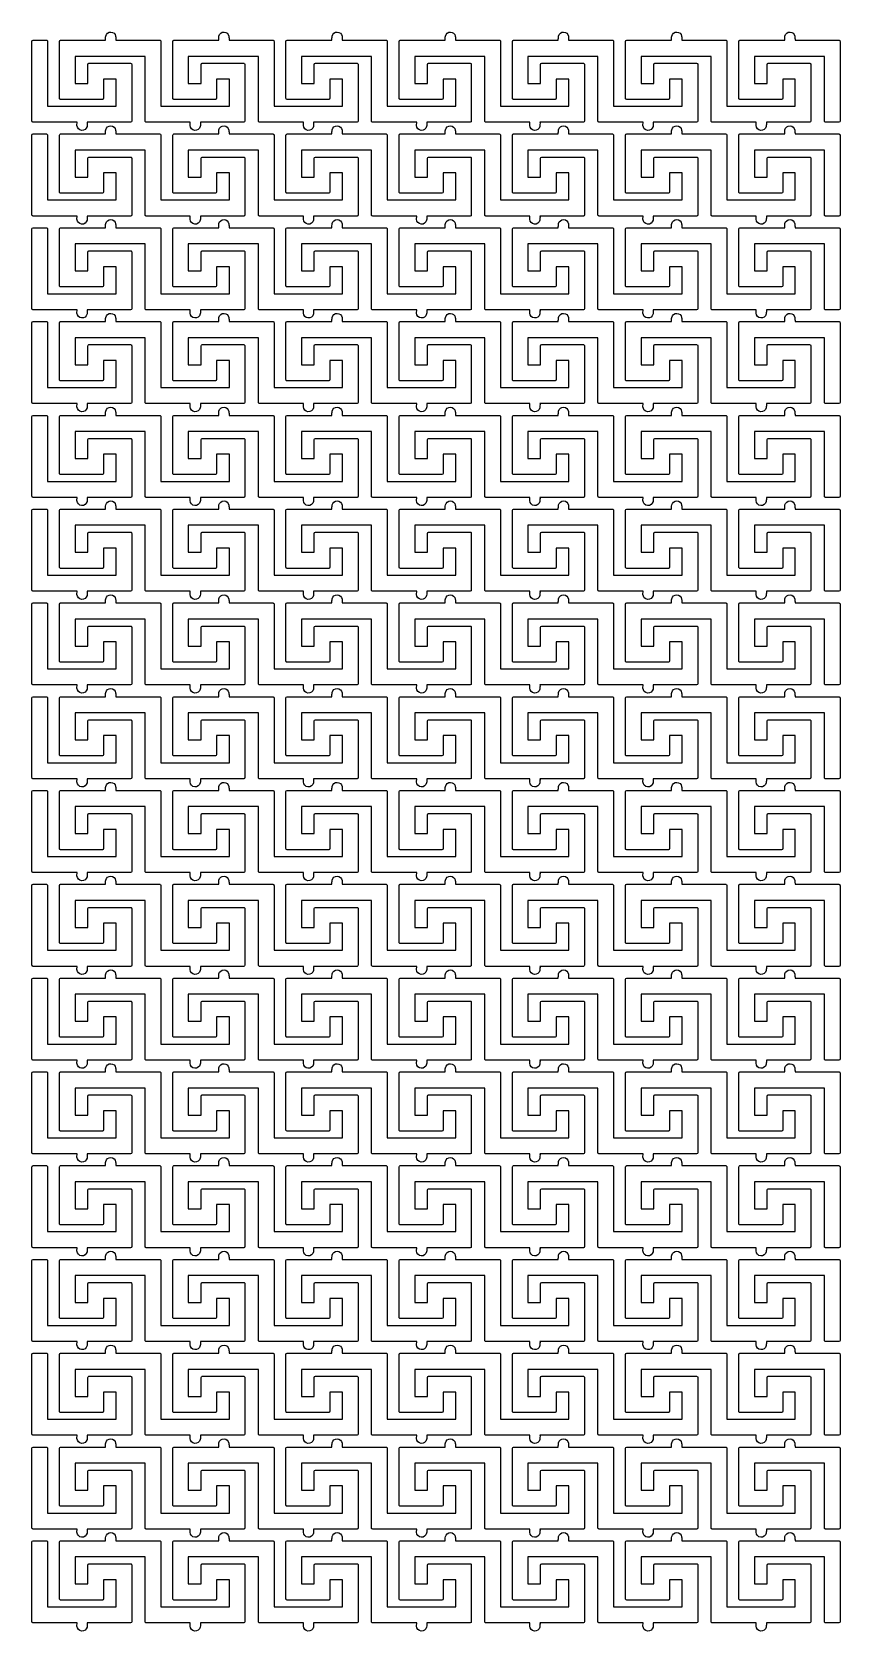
# Model space of a CAD drawing. Header units: millimetres. Extents: x 0 to 991, y 0 to 1961.
import ezdxf

# ---------------------------------------------------------------- set-up
doc = ezdxf.new("R2010")
doc.units = ezdxf.units.MM
doc.layers.add('Default', color=70, linetype='Continuous')

msp = doc.modelspace()

# ---------------------------------------------------------------- linework, layer by layer
at = {"layer": 'Default'}
for points in [[(989.4, 1850), (973, 1850, -0.415138), (971.6, 1851.4, -0.000153), (971.6, 1851.4), (971.6, 1930.8), (885.8, 1930.8), (885.8, 1897.7), (901.3, 1897.7), (901.3, 1920.9, -0.001107), (901.3, 1920.9, -0.413079), (902.7, 1922.3), (953.8, 1922.3, -0.415138), (955.2, 1920.9, -0.000153), (955.2, 1920.9), (955.2, 1851.4, -0.001107), (955.2, 1851.4, -0.413079), (953.8, 1850), (900.5, 1850, -0.047216), (900.3, 1844.9, -0.018014), (900.3, 1844.9, -0.891682), (888, 1846.1, -0.008716), (888, 1846.1), (888.1, 1850), (834.2, 1850, -0.415138), (832.8, 1851.4, -0.000153), (832.8, 1851.4), (832.8, 1930.8), (747, 1930.8), (747, 1897.7), (762.5, 1897.7), (762.5, 1920.9, -0.001107), (762.5, 1920.9, -0.413079), (763.9, 1922.3), (815, 1922.3, -0.415138), (816.4, 1920.9, -0.000153), (816.4, 1920.9), (816.4, 1851.4, -0.001107), (816.4, 1851.4, -0.413079), (815, 1850), (761.7, 1850, -0.047216), (761.5, 1844.9, -0.018014), (761.5, 1844.9, -0.891682), (749.2, 1846.1, -0.008716), (749.2, 1846.1), (749.3, 1850), (695.4, 1850, -0.415138), (694, 1851.4, -0.000153), (694, 1851.4), (694, 1930.8), (608.1, 1930.8), (608.1, 1897.7), (623.7, 1897.7), (623.7, 1920.9, -0.001107), (623.7, 1920.9, -0.413079), (625.1, 1922.3), (676.2, 1922.3, -0.415138), (677.5, 1920.9, -0.000153), (677.5, 1920.9), (677.5, 1851.4, -0.001107), (677.5, 1851.4, -0.413079), (676.2, 1850), (622.9, 1850, -0.047216), (622.7, 1844.9, -0.018014), (622.7, 1844.9, -0.891682), (610.4, 1846.1, -0.008716), (610.4, 1846.1), (610.5, 1850), (556.6, 1850, -0.415138), (555.2, 1851.4, -0.000153), (555.2, 1851.4), (555.2, 1930.8), (469.3, 1930.8), (469.3, 1897.7), (484.9, 1897.7), (484.9, 1920.9, -0.001107), (484.9, 1920.9, -0.413079), (486.3, 1922.3), (537.4, 1922.3, -0.415138), (538.7, 1920.9, -0.000153), (538.7, 1920.9), (538.7, 1851.4, -0.001107), (538.7, 1851.4, -0.413079), (537.4, 1850), (484.1, 1850, -0.047216), (483.9, 1844.9, -0.018014), (483.9, 1844.9, -0.891682), (471.6, 1846.1, -0.008716), (471.6, 1846.1), (471.7, 1850), (417.8, 1850, -0.415138), (416.4, 1851.4, -0.000153), (416.4, 1851.4), (416.4, 1930.8), (330.5, 1930.8), (330.5, 1897.7), (346.1, 1897.7), (346.1, 1920.9, -0.001107), (346.1, 1920.9, -0.413079), (347.5, 1922.3), (398.6, 1922.3, -0.415138), (399.9, 1920.9, -0.000153), (399.9, 1920.9), (399.9, 1851.4, -0.001107), (399.9, 1851.4, -0.413079), (398.6, 1850), (345.3, 1850, -0.047216), (345.1, 1844.9, -0.018014), (345.1, 1844.9, -0.891682), (332.8, 1846.1, -0.008716), (332.8, 1846.1), (332.9, 1850), (279, 1850, -0.415138), (277.6, 1851.4, -0.000153), (277.6, 1851.4), (277.6, 1930.8), (191.7, 1930.8), (191.7, 1897.7), (207.3, 1897.7), (207.3, 1920.9, -0.001107), (207.3, 1920.9, -0.413079), (208.6, 1922.3), (259.8, 1922.3, -0.415138), (261.1, 1920.9, -0.000153), (261.1, 1920.9), (261.1, 1851.4, -0.001107), (261.1, 1851.4, -0.413079), (259.8, 1850), (206.5, 1850, -0.047216), (206.3, 1844.9, -0.018014), (206.3, 1844.9, -0.891682), (194, 1846.1, -0.008716), (194, 1846.1), (194.1, 1850), (140.2, 1850, -0.415138), (138.8, 1851.4, -0.000153), (138.8, 1851.4), (138.8, 1930.8), (52.9, 1930.8), (52.9, 1897.7), (68.5, 1897.7), (68.5, 1920.9, -0.001107), (68.5, 1920.9, -0.413079), (69.8, 1922.3), (120.9, 1922.3, -0.415138), (122.3, 1920.9, -0.000153), (122.3, 1920.9), (122.3, 1851.4, -0.001107), (122.3, 1851.4, -0.413079), (120.9, 1850), (67.7, 1850, -0.047216), (67.5, 1844.9, -0.018014), (67.5, 1844.9, -0.891682), (55.2, 1846.1, -0.008716), (55.2, 1846.1), (55.3, 1850), (1.4, 1850, -0.415138), (0, 1851.4, -0.000153), (0, 1851.4), (0, 1949.2, -0.001107), (0, 1949.2, -0.413079), (1.4, 1950.6), (17.8, 1950.6, -0.415138), (19.2, 1949.2, -0.000153), (19.2, 1949.2), (19.2, 1869.7), (103.2, 1869.7), (103.2, 1902.9), (87.6, 1902.9), (87.6, 1879.4, -0.001107), (87.6, 1879.4, -0.413079), (86.3, 1878), (35.1, 1878, -0.415138), (33.8, 1879.4, -0.000153), (33.8, 1879.4), (33.8, 1949.2, -0.001107), (33.8, 1949.2, -0.413079), (35.1, 1950.6), (90.2, 1950.6, -0.046047), (90.4, 1955.7, -0.013748), (90.5, 1955.7, -0.838444), (102.6, 1955.4, -0.009815), (102.6, 1955.4, -0.037974), (102.8, 1950.6), (156.6, 1950.6, -0.415138), (158, 1949.2, -0.000153), (158, 1949.2), (158, 1869.7), (242, 1869.7), (242, 1902.9), (226.4, 1902.9), (226.4, 1879.4, -0.001107), (226.4, 1879.4, -0.413079), (225.1, 1878), (173.9, 1878, -0.415138), (172.6, 1879.4, -0.000153), (172.6, 1879.4), (172.6, 1949.2, -0.001107), (172.6, 1949.2, -0.413079), (173.9, 1950.6), (229, 1950.6, -0.046047), (229.3, 1955.7, -0.013748), (229.3, 1955.7, -0.838444), (241.4, 1955.4, -0.009815), (241.4, 1955.4, -0.037974), (241.6, 1950.6), (295.4, 1950.6, -0.415138), (296.8, 1949.2, -0.000153), (296.8, 1949.2), (296.8, 1869.7), (380.8, 1869.7), (380.8, 1902.9), (365.2, 1902.9), (365.2, 1879.4, -0.001107), (365.2, 1879.4, -0.413079), (363.9, 1878), (312.7, 1878, -0.415138), (311.4, 1879.4, -0.000153), (311.4, 1879.4), (311.4, 1949.2, -0.001107), (311.4, 1949.2, -0.413079), (312.7, 1950.6), (367.8, 1950.6, -0.046047), (368.1, 1955.7, -0.013748), (368.1, 1955.7, -0.838444), (380.2, 1955.4, -0.009815), (380.2, 1955.4, -0.037974), (380.4, 1950.6), (434.2, 1950.6, -0.415138), (435.6, 1949.2, -0.000153), (435.6, 1949.2), (435.6, 1869.7), (519.6, 1869.7), (519.6, 1902.9), (504, 1902.9), (504, 1879.4, -0.001107), (504, 1879.4, -0.413079), (502.7, 1878), (451.6, 1878, -0.415138), (450.2, 1879.4, -0.000153), (450.2, 1879.4), (450.2, 1949.2, -0.001107), (450.2, 1949.2, -0.413079), (451.6, 1950.6), (506.6, 1950.6, -0.046047), (506.9, 1955.7, -0.013748), (506.9, 1955.7, -0.838444), (519, 1955.4, -0.009815), (519, 1955.4, -0.037974), (519.2, 1950.6), (573, 1950.6, -0.415138), (574.4, 1949.2, -0.000153), (574.4, 1949.2), (574.4, 1869.7), (658.4, 1869.7), (658.4, 1902.9), (642.8, 1902.9), (642.8, 1879.4, -0.001107), (642.8, 1879.4, -0.413079), (641.5, 1878), (590.4, 1878, -0.415138), (589, 1879.4, -0.000153), (589, 1879.4), (589, 1949.2, -0.001107), (589, 1949.2, -0.413079), (590.4, 1950.6), (645.4, 1950.6, -0.046047), (645.7, 1955.7, -0.013748), (645.7, 1955.7, -0.838444), (657.8, 1955.4, -0.009815), (657.8, 1955.4, -0.037974), (658, 1950.6), (711.8, 1950.6, -0.415138), (713.2, 1949.2, -0.000153), (713.2, 1949.2), (713.2, 1869.7), (797.2, 1869.7), (797.2, 1902.9), (781.7, 1902.9), (781.7, 1879.4, -0.001107), (781.7, 1879.4, -0.413079), (780.3, 1878), (729.2, 1878, -0.415138), (727.8, 1879.4, -0.000153), (727.8, 1879.4), (727.8, 1949.2, -0.001107), (727.8, 1949.2, -0.413079), (729.2, 1950.6), (784.2, 1950.6, -0.046047), (784.5, 1955.7, -0.013748), (784.5, 1955.7, -0.838444), (796.6, 1955.4, -0.009815), (796.6, 1955.4, -0.037974), (796.8, 1950.6), (850.6, 1950.6, -0.415138), (852, 1949.2, -0.000153), (852, 1949.2), (852, 1869.7), (936, 1869.7), (936, 1902.9), (920.5, 1902.9), (920.5, 1879.4, -0.001107), (920.5, 1879.4, -0.413079), (919.1, 1878), (868, 1878, -0.415138), (866.6, 1879.4, -0.000153), (866.6, 1879.4), (866.6, 1949.2, -0.001107), (866.6, 1949.2, -0.413079), (868, 1950.6), (923, 1950.6, -0.046047), (923.3, 1955.7, -0.013748), (923.3, 1955.7, -0.838444), (935.4, 1955.4, -0.009815), (935.4, 1955.4, -0.037974), (935.6, 1950.6), (989.4, 1950.6, -0.415138), (990.8, 1949.2, -0.000153), (990.8, 1949.2), (990.8, 1851.4, -0.001107), (990.8, 1851.4, -0.413079)], [(989.4, 1735), (973, 1735, -0.415138), (971.6, 1736.4, -0.000153), (971.6, 1736.4), (971.6, 1815.8), (885.8, 1815.8), (885.8, 1782.7), (901.3, 1782.7), (901.3, 1805.9, -0.001107), (901.3, 1805.9, -0.413079), (902.7, 1807.3), (953.8, 1807.3, -0.415138), (955.2, 1805.9, -0.000153), (955.2, 1805.9), (955.2, 1736.4, -0.001107), (955.2, 1736.4, -0.413079), (953.8, 1735), (900.5, 1735, -0.047216), (900.3, 1729.9, -0.018014), (900.3, 1729.9, -0.891682), (888, 1731.1, -0.008716), (888, 1731.1), (888.1, 1735), (834.2, 1735, -0.415138), (832.8, 1736.4, -0.000153), (832.8, 1736.4), (832.8, 1815.8), (747, 1815.8), (747, 1782.7), (762.5, 1782.7), (762.5, 1805.9, -0.001107), (762.5, 1805.9, -0.413079), (763.9, 1807.3), (815, 1807.3, -0.415138), (816.4, 1805.9, -0.000153), (816.4, 1805.9), (816.4, 1736.4, -0.001107), (816.4, 1736.4, -0.413079), (815, 1735), (761.7, 1735, -0.047216), (761.5, 1729.9, -0.018014), (761.5, 1729.9, -0.891682), (749.2, 1731.1, -0.008716), (749.2, 1731.1), (749.3, 1735), (695.4, 1735, -0.415138), (694, 1736.4, -0.000153), (694, 1736.4), (694, 1815.8), (608.1, 1815.8), (608.1, 1782.7), (623.7, 1782.7), (623.7, 1805.9, -0.001107), (623.7, 1805.9, -0.413079), (625.1, 1807.3), (676.2, 1807.3, -0.415138), (677.5, 1805.9, -0.000153), (677.5, 1805.9), (677.5, 1736.4, -0.001107), (677.5, 1736.4, -0.413079), (676.2, 1735), (622.9, 1735, -0.047216), (622.7, 1729.9, -0.018014), (622.7, 1729.9, -0.891682), (610.4, 1731.1, -0.008716), (610.4, 1731.1), (610.5, 1735), (556.6, 1735, -0.415138), (555.2, 1736.4, -0.000153), (555.2, 1736.4), (555.2, 1815.8), (469.3, 1815.8), (469.3, 1782.7), (484.9, 1782.7), (484.9, 1805.9, -0.001107), (484.9, 1805.9, -0.413079), (486.3, 1807.3), (537.4, 1807.3, -0.415138), (538.7, 1805.9, -0.000153), (538.7, 1805.9), (538.7, 1736.4, -0.001107), (538.7, 1736.4, -0.413079), (537.4, 1735), (484.1, 1735, -0.047216), (483.9, 1729.9, -0.018014), (483.9, 1729.9, -0.891682), (471.6, 1731.1, -0.008716), (471.6, 1731.1), (471.7, 1735), (417.8, 1735, -0.415138), (416.4, 1736.4, -0.000153), (416.4, 1736.4), (416.4, 1815.8), (330.5, 1815.8), (330.5, 1782.7), (346.1, 1782.7), (346.1, 1805.9, -0.001107), (346.1, 1805.9, -0.413079), (347.5, 1807.3), (398.6, 1807.3, -0.415138), (399.9, 1805.9, -0.000153), (399.9, 1805.9), (399.9, 1736.4, -0.001107), (399.9, 1736.4, -0.413079), (398.6, 1735), (345.3, 1735, -0.047216), (345.1, 1729.9, -0.018014), (345.1, 1729.9, -0.891682), (332.8, 1731.1, -0.008716), (332.8, 1731.1), (332.9, 1735), (279, 1735, -0.415138), (277.6, 1736.4, -0.000153), (277.6, 1736.4), (277.6, 1815.8), (191.7, 1815.8), (191.7, 1782.7), (207.3, 1782.7), (207.3, 1805.9, -0.001107), (207.3, 1805.9, -0.413079), (208.6, 1807.3), (259.8, 1807.3, -0.415138), (261.1, 1805.9, -0.000153), (261.1, 1805.9), (261.1, 1736.4, -0.001107), (261.1, 1736.4, -0.413079), (259.8, 1735), (206.5, 1735, -0.047216), (206.3, 1729.9, -0.018014), (206.3, 1729.9, -0.891682), (194, 1731.1, -0.008716), (194, 1731.1), (194.1, 1735), (140.2, 1735, -0.415138), (138.8, 1736.4, -0.000153), (138.8, 1736.4), (138.8, 1815.8), (52.9, 1815.8), (52.9, 1782.7), (68.5, 1782.7), (68.5, 1805.9, -0.001107), (68.5, 1805.9, -0.413079), (69.8, 1807.3), (120.9, 1807.3, -0.415138), (122.3, 1805.9, -0.000153), (122.3, 1805.9), (122.3, 1736.4, -0.001107), (122.3, 1736.4, -0.413079), (120.9, 1735), (67.7, 1735, -0.047216), (67.5, 1729.9, -0.018014), (67.5, 1729.9, -0.891682), (55.2, 1731.1, -0.008716), (55.2, 1731.1), (55.3, 1735), (1.4, 1735, -0.415138), (0, 1736.4, -0.000153), (0, 1736.4), (0, 1834.2, -0.001107), (0, 1834.2, -0.413079), (1.4, 1835.6), (17.8, 1835.6, -0.415138), (19.2, 1834.2, -0.000153), (19.2, 1834.2), (19.2, 1754.7), (103.2, 1754.7), (103.2, 1787.9), (87.6, 1787.9), (87.6, 1764.4, -0.001107), (87.6, 1764.4, -0.413079), (86.3, 1763), (35.1, 1763, -0.415138), (33.8, 1764.4, -0.000153), (33.8, 1764.4), (33.8, 1834.2, -0.001107), (33.8, 1834.2, -0.413079), (35.1, 1835.6), (90.2, 1835.6, -0.046047), (90.4, 1840.7, -0.013748), (90.5, 1840.7, -0.838444), (102.6, 1840.4, -0.009815), (102.6, 1840.4, -0.037974), (102.8, 1835.6), (156.6, 1835.6, -0.415138), (158, 1834.2, -0.000153), (158, 1834.2), (158, 1754.7), (242, 1754.7), (242, 1787.9), (226.4, 1787.9), (226.4, 1764.4, -0.001107), (226.4, 1764.4, -0.413079), (225.1, 1763), (173.9, 1763, -0.415138), (172.6, 1764.4, -0.000153), (172.6, 1764.4), (172.6, 1834.2, -0.001107), (172.6, 1834.2, -0.413079), (173.9, 1835.6), (229, 1835.6, -0.046047), (229.3, 1840.7, -0.013748), (229.3, 1840.7, -0.838444), (241.4, 1840.4, -0.009815), (241.4, 1840.4, -0.037974), (241.6, 1835.6), (295.4, 1835.6, -0.415138), (296.8, 1834.2, -0.000153), (296.8, 1834.2), (296.8, 1754.7), (380.8, 1754.7), (380.8, 1787.9), (365.2, 1787.9), (365.2, 1764.4, -0.001107), (365.2, 1764.4, -0.413079), (363.9, 1763), (312.7, 1763, -0.415138), (311.4, 1764.4, -0.000153), (311.4, 1764.4), (311.4, 1834.2, -0.001107), (311.4, 1834.2, -0.413079), (312.7, 1835.6), (367.8, 1835.6, -0.046047), (368.1, 1840.7, -0.013748), (368.1, 1840.7, -0.838444), (380.2, 1840.4, -0.009815), (380.2, 1840.4, -0.037974), (380.4, 1835.6), (434.2, 1835.6, -0.415138), (435.6, 1834.2, -0.000153), (435.6, 1834.2), (435.6, 1754.7), (519.6, 1754.7), (519.6, 1787.9), (504, 1787.9), (504, 1764.4, -0.001107), (504, 1764.4, -0.413079), (502.7, 1763), (451.6, 1763, -0.415138), (450.2, 1764.4, -0.000153), (450.2, 1764.4), (450.2, 1834.2, -0.001107), (450.2, 1834.2, -0.413079), (451.6, 1835.6), (506.6, 1835.6, -0.046047), (506.9, 1840.7, -0.013748), (506.9, 1840.7, -0.838444), (519, 1840.4, -0.009815), (519, 1840.4, -0.037974), (519.2, 1835.6), (573, 1835.6, -0.415138), (574.4, 1834.2, -0.000153), (574.4, 1834.2), (574.4, 1754.7), (658.4, 1754.7), (658.4, 1787.9), (642.8, 1787.9), (642.8, 1764.4, -0.001107), (642.8, 1764.4, -0.413079), (641.5, 1763), (590.4, 1763, -0.415138), (589, 1764.4, -0.000153), (589, 1764.4), (589, 1834.2, -0.001107), (589, 1834.2, -0.413079), (590.4, 1835.6), (645.4, 1835.6, -0.046047), (645.7, 1840.7, -0.013748), (645.7, 1840.7, -0.838444), (657.8, 1840.4, -0.009815), (657.8, 1840.4, -0.037974), (658, 1835.6), (711.8, 1835.6, -0.415138), (713.2, 1834.2, -0.000153), (713.2, 1834.2), (713.2, 1754.7), (797.2, 1754.7), (797.2, 1787.9), (781.7, 1787.9), (781.7, 1764.4, -0.001107), (781.7, 1764.4, -0.413079), (780.3, 1763), (729.2, 1763, -0.415138), (727.8, 1764.4, -0.000153), (727.8, 1764.4), (727.8, 1834.2, -0.001107), (727.8, 1834.2, -0.413079), (729.2, 1835.6), (784.2, 1835.6, -0.046047), (784.5, 1840.7, -0.013748), (784.5, 1840.7, -0.838444), (796.6, 1840.4, -0.009815), (796.6, 1840.4, -0.037974), (796.8, 1835.6), (850.6, 1835.6, -0.415138), (852, 1834.2, -0.000153), (852, 1834.2), (852, 1754.7), (936, 1754.7), (936, 1787.9), (920.5, 1787.9), (920.5, 1764.4, -0.001107), (920.5, 1764.4, -0.413079), (919.1, 1763), (868, 1763, -0.415138), (866.6, 1764.4, -0.000153), (866.6, 1764.4), (866.6, 1834.2, -0.001107), (866.6, 1834.2, -0.413079), (868, 1835.6), (923, 1835.6, -0.046047), (923.3, 1840.7, -0.013748), (923.3, 1840.7, -0.838444), (935.4, 1840.4, -0.009815), (935.4, 1840.4, -0.037974), (935.6, 1835.6), (989.4, 1835.6, -0.415138), (990.8, 1834.2, -0.000153), (990.8, 1834.2), (990.8, 1736.4, -0.001107), (990.8, 1736.4, -0.413079)], [(989.4, 1620), (973, 1620, -0.415138), (971.6, 1621.4, -0.000153), (971.6, 1621.4), (971.6, 1700.8), (885.8, 1700.8), (885.8, 1667.7), (901.3, 1667.7), (901.3, 1690.9, -0.001107), (901.3, 1690.9, -0.413079), (902.7, 1692.3), (953.8, 1692.3, -0.415138), (955.2, 1690.9, -0.000153), (955.2, 1690.9), (955.2, 1621.4, -0.001107), (955.2, 1621.4, -0.413079), (953.8, 1620), (900.5, 1620, -0.047216), (900.3, 1614.9, -0.018014), (900.3, 1614.9, -0.891682), (888, 1616.1, -0.008716), (888, 1616.1), (888.1, 1620), (834.2, 1620, -0.415138), (832.8, 1621.4, -0.000153), (832.8, 1621.4), (832.8, 1700.8), (747, 1700.8), (747, 1667.7), (762.5, 1667.7), (762.5, 1690.9, -0.001107), (762.5, 1690.9, -0.413079), (763.9, 1692.3), (815, 1692.3, -0.415138), (816.4, 1690.9, -0.000153), (816.4, 1690.9), (816.4, 1621.4, -0.001107), (816.4, 1621.4, -0.413079), (815, 1620), (761.7, 1620, -0.047216), (761.5, 1614.9, -0.018014), (761.5, 1614.9, -0.891682), (749.2, 1616.1, -0.008716), (749.2, 1616.1), (749.3, 1620), (695.4, 1620, -0.415138), (694, 1621.4, -0.000153), (694, 1621.4), (694, 1700.8), (608.1, 1700.8), (608.1, 1667.7), (623.7, 1667.7), (623.7, 1690.9, -0.001107), (623.7, 1690.9, -0.413079), (625.1, 1692.3), (676.2, 1692.3, -0.415138), (677.5, 1690.9, -0.000153), (677.5, 1690.9), (677.5, 1621.4, -0.001107), (677.5, 1621.4, -0.413079), (676.2, 1620), (622.9, 1620, -0.047216), (622.7, 1614.9, -0.018014), (622.7, 1614.9, -0.891682), (610.4, 1616.1, -0.008716), (610.4, 1616.1), (610.5, 1620), (556.6, 1620, -0.415138), (555.2, 1621.4, -0.000153), (555.2, 1621.4), (555.2, 1700.8), (469.3, 1700.8), (469.3, 1667.7), (484.9, 1667.7), (484.9, 1690.9, -0.001107), (484.9, 1690.9, -0.413079), (486.3, 1692.3), (537.4, 1692.3, -0.415138), (538.7, 1690.9, -0.000153), (538.7, 1690.9), (538.7, 1621.4, -0.001107), (538.7, 1621.4, -0.413079), (537.4, 1620), (484.1, 1620, -0.047216), (483.9, 1614.9, -0.018014), (483.9, 1614.9, -0.891682), (471.6, 1616.1, -0.008716), (471.6, 1616.1), (471.7, 1620), (417.8, 1620, -0.415138), (416.4, 1621.4, -0.000153), (416.4, 1621.4), (416.4, 1700.8), (330.5, 1700.8), (330.5, 1667.7), (346.1, 1667.7), (346.1, 1690.9, -0.001107), (346.1, 1690.9, -0.413079), (347.5, 1692.3), (398.6, 1692.3, -0.415138), (399.9, 1690.9, -0.000153), (399.9, 1690.9), (399.9, 1621.4, -0.001107), (399.9, 1621.4, -0.413079), (398.6, 1620), (345.3, 1620, -0.047216), (345.1, 1614.9, -0.018014), (345.1, 1614.9, -0.891682), (332.8, 1616.1, -0.008716), (332.8, 1616.1), (332.9, 1620), (279, 1620, -0.415138), (277.6, 1621.4, -0.000153), (277.6, 1621.4), (277.6, 1700.8), (191.7, 1700.8), (191.7, 1667.7), (207.3, 1667.7), (207.3, 1690.9, -0.001107), (207.3, 1690.9, -0.413079), (208.6, 1692.3), (259.8, 1692.3, -0.415138), (261.1, 1690.9, -0.000153), (261.1, 1690.9), (261.1, 1621.4, -0.001107), (261.1, 1621.4, -0.413079), (259.8, 1620), (206.5, 1620, -0.047216), (206.3, 1614.9, -0.018014), (206.3, 1614.9, -0.891682), (194, 1616.1, -0.008716), (194, 1616.1), (194.1, 1620), (140.2, 1620, -0.415138), (138.8, 1621.4, -0.000153), (138.8, 1621.4), (138.8, 1700.8), (52.9, 1700.8), (52.9, 1667.7), (68.5, 1667.7), (68.5, 1690.9, -0.001107), (68.5, 1690.9, -0.413079), (69.8, 1692.3), (120.9, 1692.3, -0.415138), (122.3, 1690.9, -0.000153), (122.3, 1690.9), (122.3, 1621.4, -0.001107), (122.3, 1621.4, -0.413079), (120.9, 1620), (67.7, 1620, -0.047216), (67.5, 1614.9, -0.018014), (67.5, 1614.9, -0.891682), (55.2, 1616.1, -0.008716), (55.2, 1616.1), (55.3, 1620), (1.4, 1620, -0.415138), (0, 1621.4, -0.000153), (0, 1621.4), (0, 1719.2, -0.001107), (0, 1719.2, -0.413079), (1.4, 1720.6), (17.8, 1720.6, -0.415138), (19.2, 1719.2, -0.000153), (19.2, 1719.2), (19.2, 1639.7), (103.2, 1639.7), (103.2, 1672.9), (87.6, 1672.9), (87.6, 1649.4, -0.001107), (87.6, 1649.4, -0.413079), (86.3, 1648), (35.1, 1648, -0.415138), (33.8, 1649.4, -0.000153), (33.8, 1649.4), (33.8, 1719.2, -0.001107), (33.8, 1719.2, -0.413079), (35.1, 1720.6), (90.2, 1720.6, -0.046047), (90.4, 1725.7, -0.013748), (90.5, 1725.7, -0.838444), (102.6, 1725.4, -0.009815), (102.6, 1725.4, -0.037974), (102.8, 1720.6), (156.6, 1720.6, -0.415138), (158, 1719.2, -0.000153), (158, 1719.2), (158, 1639.7), (242, 1639.7), (242, 1672.9), (226.4, 1672.9), (226.4, 1649.4, -0.001107), (226.4, 1649.4, -0.413079), (225.1, 1648), (173.9, 1648, -0.415138), (172.6, 1649.4, -0.000153), (172.6, 1649.4), (172.6, 1719.2, -0.001107), (172.6, 1719.2, -0.413079), (173.9, 1720.6), (229, 1720.6, -0.046047), (229.3, 1725.7, -0.013748), (229.3, 1725.7, -0.838444), (241.4, 1725.4, -0.009815), (241.4, 1725.4, -0.037974), (241.6, 1720.6), (295.4, 1720.6, -0.415138), (296.8, 1719.2, -0.000153), (296.8, 1719.2), (296.8, 1639.7), (380.8, 1639.7), (380.8, 1672.9), (365.2, 1672.9), (365.2, 1649.4, -0.001107), (365.2, 1649.4, -0.413079), (363.9, 1648), (312.7, 1648, -0.415138), (311.4, 1649.4, -0.000153), (311.4, 1649.4), (311.4, 1719.2, -0.001107), (311.4, 1719.2, -0.413079), (312.7, 1720.6), (367.8, 1720.6, -0.046047), (368.1, 1725.7, -0.013748), (368.1, 1725.7, -0.838444), (380.2, 1725.4, -0.009815), (380.2, 1725.4, -0.037974), (380.4, 1720.6), (434.2, 1720.6, -0.415138), (435.6, 1719.2, -0.000153), (435.6, 1719.2), (435.6, 1639.7), (519.6, 1639.7), (519.6, 1672.9), (504, 1672.9), (504, 1649.4, -0.001107), (504, 1649.4, -0.413079), (502.7, 1648), (451.6, 1648, -0.415138), (450.2, 1649.4, -0.000153), (450.2, 1649.4), (450.2, 1719.2, -0.001107), (450.2, 1719.2, -0.413079), (451.6, 1720.6), (506.6, 1720.6, -0.046047), (506.9, 1725.7, -0.013748), (506.9, 1725.7, -0.838444), (519, 1725.4, -0.009815), (519, 1725.4, -0.037974), (519.2, 1720.6), (573, 1720.6, -0.415138), (574.4, 1719.2, -0.000153), (574.4, 1719.2), (574.4, 1639.7), (658.4, 1639.7), (658.4, 1672.9), (642.8, 1672.9), (642.8, 1649.4, -0.001107), (642.8, 1649.4, -0.413079), (641.5, 1648), (590.4, 1648, -0.415138), (589, 1649.4, -0.000153), (589, 1649.4), (589, 1719.2, -0.001107), (589, 1719.2, -0.413079), (590.4, 1720.6), (645.4, 1720.6, -0.046047), (645.7, 1725.7, -0.013748), (645.7, 1725.7, -0.838444), (657.8, 1725.4, -0.009815), (657.8, 1725.4, -0.037974), (658, 1720.6), (711.8, 1720.6, -0.415138), (713.2, 1719.2, -0.000153), (713.2, 1719.2), (713.2, 1639.7), (797.2, 1639.7), (797.2, 1672.9), (781.7, 1672.9), (781.7, 1649.4, -0.001107), (781.7, 1649.4, -0.413079), (780.3, 1648), (729.2, 1648, -0.415138), (727.8, 1649.4, -0.000153), (727.8, 1649.4), (727.8, 1719.2, -0.001107), (727.8, 1719.2, -0.413079), (729.2, 1720.6), (784.2, 1720.6, -0.046047), (784.5, 1725.7, -0.013748), (784.5, 1725.7, -0.838444), (796.6, 1725.4, -0.009815), (796.6, 1725.4, -0.037974), (796.8, 1720.6), (850.6, 1720.6, -0.415138), (852, 1719.2, -0.000153), (852, 1719.2), (852, 1639.7), (936, 1639.7), (936, 1672.9), (920.5, 1672.9), (920.5, 1649.4, -0.001107), (920.5, 1649.4, -0.413079), (919.1, 1648), (868, 1648, -0.415138), (866.6, 1649.4, -0.000153), (866.6, 1649.4), (866.6, 1719.2, -0.001107), (866.6, 1719.2, -0.413079), (868, 1720.6), (923, 1720.6, -0.046047), (923.3, 1725.7, -0.013748), (923.3, 1725.7, -0.838444), (935.4, 1725.4, -0.009815), (935.4, 1725.4, -0.037974), (935.6, 1720.6), (989.4, 1720.6, -0.415138), (990.8, 1719.2, -0.000153), (990.8, 1719.2), (990.8, 1621.4, -0.001107), (990.8, 1621.4, -0.413079)], [(989.4, 1505), (973, 1505, -0.415138), (971.6, 1506.4, -0.000153), (971.6, 1506.4), (971.6, 1585.8), (885.8, 1585.8), (885.8, 1552.7), (901.3, 1552.7), (901.3, 1575.9, -0.001107), (901.3, 1575.9, -0.413079), (902.7, 1577.3), (953.8, 1577.3, -0.415138), (955.2, 1575.9, -0.000153), (955.2, 1575.9), (955.2, 1506.4, -0.001107), (955.2, 1506.4, -0.413079), (953.8, 1505), (900.5, 1505, -0.047216), (900.3, 1499.9, -0.018014), (900.3, 1499.9, -0.891682), (888, 1501.1, -0.008716), (888, 1501.1), (888.1, 1505), (834.2, 1505, -0.415138), (832.8, 1506.4, -0.000153), (832.8, 1506.4), (832.8, 1585.8), (747, 1585.8), (747, 1552.7), (762.5, 1552.7), (762.5, 1575.9, -0.001107), (762.5, 1575.9, -0.413079), (763.9, 1577.3), (815, 1577.3, -0.415138), (816.4, 1575.9, -0.000153), (816.4, 1575.9), (816.4, 1506.4, -0.001107), (816.4, 1506.4, -0.413079), (815, 1505), (761.7, 1505, -0.047216), (761.5, 1499.9, -0.018014), (761.5, 1499.9, -0.891682), (749.2, 1501.1, -0.008716), (749.2, 1501.1), (749.3, 1505), (695.4, 1505, -0.415138), (694, 1506.4, -0.000153), (694, 1506.4), (694, 1585.8), (608.1, 1585.8), (608.1, 1552.7), (623.7, 1552.7), (623.7, 1575.9, -0.001107), (623.7, 1575.9, -0.413079), (625.1, 1577.3), (676.2, 1577.3, -0.415138), (677.5, 1575.9, -0.000153), (677.5, 1575.9), (677.5, 1506.4, -0.001107), (677.5, 1506.4, -0.413079), (676.2, 1505), (622.9, 1505, -0.047216), (622.7, 1499.9, -0.018014), (622.7, 1499.9, -0.891682), (610.4, 1501.1, -0.008716), (610.4, 1501.1), (610.5, 1505), (556.6, 1505, -0.415138), (555.2, 1506.4, -0.000153), (555.2, 1506.4), (555.2, 1585.8), (469.3, 1585.8), (469.3, 1552.7), (484.9, 1552.7), (484.9, 1575.9, -0.001107), (484.9, 1575.9, -0.413079), (486.3, 1577.3), (537.4, 1577.3, -0.415138), (538.7, 1575.9, -0.000153), (538.7, 1575.9), (538.7, 1506.4, -0.001107), (538.7, 1506.4, -0.413079), (537.4, 1505), (484.1, 1505, -0.047216), (483.9, 1499.9, -0.018014), (483.9, 1499.9, -0.891682), (471.6, 1501.1, -0.008716), (471.6, 1501.1), (471.7, 1505), (417.8, 1505, -0.415138), (416.4, 1506.4, -0.000153), (416.4, 1506.4), (416.4, 1585.8), (330.5, 1585.8), (330.5, 1552.7), (346.1, 1552.7), (346.1, 1575.9, -0.001107), (346.1, 1575.9, -0.413079), (347.5, 1577.3), (398.6, 1577.3, -0.415138), (399.9, 1575.9, -0.000153), (399.9, 1575.9), (399.9, 1506.4, -0.001107), (399.9, 1506.4, -0.413079), (398.6, 1505), (345.3, 1505, -0.047216), (345.1, 1499.9, -0.018014), (345.1, 1499.9, -0.891682), (332.8, 1501.1, -0.008716), (332.8, 1501.1), (332.9, 1505), (279, 1505, -0.415138), (277.6, 1506.4, -0.000153), (277.6, 1506.4), (277.6, 1585.8), (191.7, 1585.8), (191.7, 1552.7), (207.3, 1552.7), (207.3, 1575.9, -0.001107), (207.3, 1575.9, -0.413079), (208.6, 1577.3), (259.8, 1577.3, -0.415138), (261.1, 1575.9, -0.000153), (261.1, 1575.9), (261.1, 1506.4, -0.001107), (261.1, 1506.4, -0.413079), (259.8, 1505), (206.5, 1505, -0.047216), (206.3, 1499.9, -0.018014), (206.3, 1499.9, -0.891682), (194, 1501.1, -0.008716), (194, 1501.1), (194.1, 1505), (140.2, 1505, -0.415138), (138.8, 1506.4, -0.000153), (138.8, 1506.4), (138.8, 1585.8), (52.9, 1585.8), (52.9, 1552.7), (68.5, 1552.7), (68.5, 1575.9, -0.001107), (68.5, 1575.9, -0.413079), (69.8, 1577.3), (120.9, 1577.3, -0.415138), (122.3, 1575.9, -0.000153), (122.3, 1575.9), (122.3, 1506.4, -0.001107), (122.3, 1506.4, -0.413079), (120.9, 1505), (67.7, 1505, -0.047216), (67.5, 1499.9, -0.018014), (67.5, 1499.9, -0.891682), (55.2, 1501.1, -0.008716), (55.2, 1501.1), (55.3, 1505), (1.4, 1505, -0.415138), (0, 1506.4, -0.000153), (0, 1506.4), (0, 1604.2, -0.001107), (0, 1604.2, -0.413079), (1.4, 1605.6), (17.8, 1605.6, -0.415138), (19.2, 1604.2, -0.000153), (19.2, 1604.2), (19.2, 1524.7), (103.2, 1524.7), (103.2, 1557.9), (87.6, 1557.9), (87.6, 1534.4, -0.001107), (87.6, 1534.4, -0.413079), (86.3, 1533), (35.1, 1533, -0.415138), (33.8, 1534.4, -0.000153), (33.8, 1534.4), (33.8, 1604.2, -0.001107), (33.8, 1604.2, -0.413079), (35.1, 1605.6), (90.2, 1605.6, -0.046047), (90.4, 1610.7, -0.013748), (90.5, 1610.7, -0.838444), (102.6, 1610.4, -0.009815), (102.6, 1610.4, -0.037974), (102.8, 1605.6), (156.6, 1605.6, -0.415138), (158, 1604.2, -0.000153), (158, 1604.2), (158, 1524.7), (242, 1524.7), (242, 1557.9), (226.4, 1557.9), (226.4, 1534.4, -0.001107), (226.4, 1534.4, -0.413079), (225.1, 1533), (173.9, 1533, -0.415138), (172.6, 1534.4, -0.000153), (172.6, 1534.4), (172.6, 1604.2, -0.001107), (172.6, 1604.2, -0.413079), (173.9, 1605.6), (229, 1605.6, -0.046047), (229.3, 1610.7, -0.013748), (229.3, 1610.7, -0.838444), (241.4, 1610.4, -0.009815), (241.4, 1610.4, -0.037974), (241.6, 1605.6), (295.4, 1605.6, -0.415138), (296.8, 1604.2, -0.000153), (296.8, 1604.2), (296.8, 1524.7), (380.8, 1524.7), (380.8, 1557.9), (365.2, 1557.9), (365.2, 1534.4, -0.001107), (365.2, 1534.4, -0.413079), (363.9, 1533), (312.7, 1533, -0.415138), (311.4, 1534.4, -0.000153), (311.4, 1534.4), (311.4, 1604.2, -0.001107), (311.4, 1604.2, -0.413079), (312.7, 1605.6), (367.8, 1605.6, -0.046047), (368.1, 1610.7, -0.013748), (368.1, 1610.7, -0.838444), (380.2, 1610.4, -0.009815), (380.2, 1610.4, -0.037974), (380.4, 1605.6), (434.2, 1605.6, -0.415138), (435.6, 1604.2, -0.000153), (435.6, 1604.2), (435.6, 1524.7), (519.6, 1524.7), (519.6, 1557.9), (504, 1557.9), (504, 1534.4, -0.001107), (504, 1534.4, -0.413079), (502.7, 1533), (451.6, 1533, -0.415138), (450.2, 1534.4, -0.000153), (450.2, 1534.4), (450.2, 1604.2, -0.001107), (450.2, 1604.2, -0.413079), (451.6, 1605.6), (506.6, 1605.6, -0.046047), (506.9, 1610.7, -0.013748), (506.9, 1610.7, -0.838444), (519, 1610.4, -0.009815), (519, 1610.4, -0.037974), (519.2, 1605.6), (573, 1605.6, -0.415138), (574.4, 1604.2, -0.000153), (574.4, 1604.2), (574.4, 1524.7), (658.4, 1524.7), (658.4, 1557.9), (642.8, 1557.9), (642.8, 1534.4, -0.001107), (642.8, 1534.4, -0.413079), (641.5, 1533), (590.4, 1533, -0.415138), (589, 1534.4, -0.000153), (589, 1534.4), (589, 1604.2, -0.001107), (589, 1604.2, -0.413079), (590.4, 1605.6), (645.4, 1605.6, -0.046047), (645.7, 1610.7, -0.013748), (645.7, 1610.7, -0.838444), (657.8, 1610.4, -0.009815), (657.8, 1610.4, -0.037974), (658, 1605.6), (711.8, 1605.6, -0.415138), (713.2, 1604.2, -0.000153), (713.2, 1604.2), (713.2, 1524.7), (797.2, 1524.7), (797.2, 1557.9), (781.7, 1557.9), (781.7, 1534.4, -0.001107), (781.7, 1534.4, -0.413079), (780.3, 1533), (729.2, 1533, -0.415138), (727.8, 1534.4, -0.000153), (727.8, 1534.4), (727.8, 1604.2, -0.001107), (727.8, 1604.2, -0.413079), (729.2, 1605.6), (784.2, 1605.6, -0.046047), (784.5, 1610.7, -0.013748), (784.5, 1610.7, -0.838444), (796.6, 1610.4, -0.009815), (796.6, 1610.4, -0.037974), (796.8, 1605.6), (850.6, 1605.6, -0.415138), (852, 1604.2, -0.000153), (852, 1604.2), (852, 1524.7), (936, 1524.7), (936, 1557.9), (920.5, 1557.9), (920.5, 1534.4, -0.001107), (920.5, 1534.4, -0.413079), (919.1, 1533), (868, 1533, -0.415138), (866.6, 1534.4, -0.000153), (866.6, 1534.4), (866.6, 1604.2, -0.001107), (866.6, 1604.2, -0.413079), (868, 1605.6), (923, 1605.6, -0.046047), (923.3, 1610.7, -0.013748), (923.3, 1610.7, -0.838444), (935.4, 1610.4, -0.009815), (935.4, 1610.4, -0.037974), (935.6, 1605.6), (989.4, 1605.6, -0.415138), (990.8, 1604.2, -0.000153), (990.8, 1604.2), (990.8, 1506.4, -0.001107), (990.8, 1506.4, -0.413079)], [(989.4, 1390), (973, 1390, -0.415138), (971.6, 1391.4, -0.000153), (971.6, 1391.4), (971.6, 1470.8), (885.8, 1470.8), (885.8, 1437.7), (901.3, 1437.7), (901.3, 1460.9, -0.001107), (901.3, 1460.9, -0.413079), (902.7, 1462.3), (953.8, 1462.3, -0.415138), (955.2, 1460.9, -0.000153), (955.2, 1460.9), (955.2, 1391.4, -0.001107), (955.2, 1391.4, -0.413079), (953.8, 1390), (900.5, 1390, -0.047216), (900.3, 1384.9, -0.018014), (900.3, 1384.9, -0.891682), (888, 1386.1, -0.008716), (888, 1386.1), (888.1, 1390), (834.2, 1390, -0.415138), (832.8, 1391.4, -0.000153), (832.8, 1391.4), (832.8, 1470.8), (747, 1470.8), (747, 1437.7), (762.5, 1437.7), (762.5, 1460.9, -0.001107), (762.5, 1460.9, -0.413079), (763.9, 1462.3), (815, 1462.3, -0.415138), (816.4, 1460.9, -0.000153), (816.4, 1460.9), (816.4, 1391.4, -0.001107), (816.4, 1391.4, -0.413079), (815, 1390), (761.7, 1390, -0.047216), (761.5, 1384.9, -0.018014), (761.5, 1384.9, -0.891682), (749.2, 1386.1, -0.008716), (749.2, 1386.1), (749.3, 1390), (695.4, 1390, -0.415138), (694, 1391.4, -0.000153), (694, 1391.4), (694, 1470.8), (608.1, 1470.8), (608.1, 1437.7), (623.7, 1437.7), (623.7, 1460.9, -0.001107), (623.7, 1460.9, -0.413079), (625.1, 1462.3), (676.2, 1462.3, -0.415138), (677.5, 1460.9, -0.000153), (677.5, 1460.9), (677.5, 1391.4, -0.001107), (677.5, 1391.4, -0.413079), (676.2, 1390), (622.9, 1390, -0.047216), (622.7, 1384.9, -0.018014), (622.7, 1384.9, -0.891682), (610.4, 1386.1, -0.008716), (610.4, 1386.1), (610.5, 1390), (556.6, 1390, -0.415138), (555.2, 1391.4, -0.000153), (555.2, 1391.4), (555.2, 1470.8), (469.3, 1470.8), (469.3, 1437.7), (484.9, 1437.7), (484.9, 1460.9, -0.001107), (484.9, 1460.9, -0.413079), (486.3, 1462.3), (537.4, 1462.3, -0.415138), (538.7, 1460.9, -0.000153), (538.7, 1460.9), (538.7, 1391.4, -0.001107), (538.7, 1391.4, -0.413079), (537.4, 1390), (484.1, 1390, -0.047216), (483.9, 1384.9, -0.018014), (483.9, 1384.9, -0.891682), (471.6, 1386.1, -0.008716), (471.6, 1386.1), (471.7, 1390), (417.8, 1390, -0.415138), (416.4, 1391.4, -0.000153), (416.4, 1391.4), (416.4, 1470.8), (330.5, 1470.8), (330.5, 1437.7), (346.1, 1437.7), (346.1, 1460.9, -0.001107), (346.1, 1460.9, -0.413079), (347.5, 1462.3), (398.6, 1462.3, -0.415138), (399.9, 1460.9, -0.000153), (399.9, 1460.9), (399.9, 1391.4, -0.001107), (399.9, 1391.4, -0.413079), (398.6, 1390), (345.3, 1390, -0.047216), (345.1, 1384.9, -0.018014), (345.1, 1384.9, -0.891682), (332.8, 1386.1, -0.008716), (332.8, 1386.1), (332.9, 1390), (279, 1390, -0.415138), (277.6, 1391.4, -0.000153), (277.6, 1391.4), (277.6, 1470.8), (191.7, 1470.8), (191.7, 1437.7), (207.3, 1437.7), (207.3, 1460.9, -0.001107), (207.3, 1460.9, -0.413079), (208.6, 1462.3), (259.8, 1462.3, -0.415138), (261.1, 1460.9, -0.000153), (261.1, 1460.9), (261.1, 1391.4, -0.001107), (261.1, 1391.4, -0.413079), (259.8, 1390), (206.5, 1390, -0.047216), (206.3, 1384.9, -0.018014), (206.3, 1384.9, -0.891682), (194, 1386.1, -0.008716), (194, 1386.1), (194.1, 1390), (140.2, 1390, -0.415138), (138.8, 1391.4, -0.000153), (138.8, 1391.4), (138.8, 1470.8), (52.9, 1470.8), (52.9, 1437.7), (68.5, 1437.7), (68.5, 1460.9, -0.001107), (68.5, 1460.9, -0.413079), (69.8, 1462.3), (120.9, 1462.3, -0.415138), (122.3, 1460.9, -0.000153), (122.3, 1460.9), (122.3, 1391.4, -0.001107), (122.3, 1391.4, -0.413079), (120.9, 1390), (67.7, 1390, -0.047216), (67.5, 1384.9, -0.018014), (67.5, 1384.9, -0.891682), (55.2, 1386.1, -0.008716), (55.2, 1386.1), (55.3, 1390), (1.4, 1390, -0.415138), (0, 1391.4, -0.000153), (0, 1391.4), (0, 1489.2, -0.001107), (0, 1489.2, -0.413079), (1.4, 1490.6), (17.8, 1490.6, -0.415138), (19.2, 1489.2, -0.000153), (19.2, 1489.2), (19.2, 1409.7), (103.2, 1409.7), (103.2, 1442.9), (87.6, 1442.9), (87.6, 1419.4, -0.001107), (87.6, 1419.4, -0.413079), (86.3, 1418), (35.1, 1418, -0.415138), (33.8, 1419.4, -0.000153), (33.8, 1419.4), (33.8, 1489.2, -0.001107), (33.8, 1489.2, -0.413079), (35.1, 1490.6), (90.2, 1490.6, -0.046047), (90.4, 1495.7, -0.013748), (90.5, 1495.7, -0.838444), (102.6, 1495.4, -0.009815), (102.6, 1495.4, -0.037974), (102.8, 1490.6), (156.6, 1490.6, -0.415138), (158, 1489.2, -0.000153), (158, 1489.2), (158, 1409.7), (242, 1409.7), (242, 1442.9), (226.4, 1442.9), (226.4, 1419.4, -0.001107), (226.4, 1419.4, -0.413079), (225.1, 1418), (173.9, 1418, -0.415138), (172.6, 1419.4, -0.000153), (172.6, 1419.4), (172.6, 1489.2, -0.001107), (172.6, 1489.2, -0.413079), (173.9, 1490.6), (229, 1490.6, -0.046047), (229.3, 1495.7, -0.013748), (229.3, 1495.7, -0.838444), (241.4, 1495.4, -0.009815), (241.4, 1495.4, -0.037974), (241.6, 1490.6), (295.4, 1490.6, -0.415138), (296.8, 1489.2, -0.000153), (296.8, 1489.2), (296.8, 1409.7), (380.8, 1409.7), (380.8, 1442.9), (365.2, 1442.9), (365.2, 1419.4, -0.001107), (365.2, 1419.4, -0.413079), (363.9, 1418), (312.7, 1418, -0.415138), (311.4, 1419.4, -0.000153), (311.4, 1419.4), (311.4, 1489.2, -0.001107), (311.4, 1489.2, -0.413079), (312.7, 1490.6), (367.8, 1490.6, -0.046047), (368.1, 1495.7, -0.013748), (368.1, 1495.7, -0.838444), (380.2, 1495.4, -0.009815), (380.2, 1495.4, -0.037974), (380.4, 1490.6), (434.2, 1490.6, -0.415138), (435.6, 1489.2, -0.000153), (435.6, 1489.2), (435.6, 1409.7), (519.6, 1409.7), (519.6, 1442.9), (504, 1442.9), (504, 1419.4, -0.001107), (504, 1419.4, -0.413079), (502.7, 1418), (451.6, 1418, -0.415138), (450.2, 1419.4, -0.000153), (450.2, 1419.4), (450.2, 1489.2, -0.001107), (450.2, 1489.2, -0.413079), (451.6, 1490.6), (506.6, 1490.6, -0.046047), (506.9, 1495.7, -0.013748), (506.9, 1495.7, -0.838444), (519, 1495.4, -0.009815), (519, 1495.4, -0.037974), (519.2, 1490.6), (573, 1490.6, -0.415138), (574.4, 1489.2, -0.000153), (574.4, 1489.2), (574.4, 1409.7), (658.4, 1409.7), (658.4, 1442.9), (642.8, 1442.9), (642.8, 1419.4, -0.001107), (642.8, 1419.4, -0.413079), (641.5, 1418), (590.4, 1418, -0.415138), (589, 1419.4, -0.000153), (589, 1419.4), (589, 1489.2, -0.001107), (589, 1489.2, -0.413079), (590.4, 1490.6), (645.4, 1490.6, -0.046047), (645.7, 1495.7, -0.013748), (645.7, 1495.7, -0.838444), (657.8, 1495.4, -0.009815), (657.8, 1495.4, -0.037974), (658, 1490.6), (711.8, 1490.6, -0.415138), (713.2, 1489.2, -0.000153), (713.2, 1489.2), (713.2, 1409.7), (797.2, 1409.7), (797.2, 1442.9), (781.7, 1442.9), (781.7, 1419.4, -0.001107), (781.7, 1419.4, -0.413079), (780.3, 1418), (729.2, 1418, -0.415138), (727.8, 1419.4, -0.000153), (727.8, 1419.4), (727.8, 1489.2, -0.001107), (727.8, 1489.2, -0.413079), (729.2, 1490.6), (784.2, 1490.6, -0.046047), (784.5, 1495.7, -0.013748), (784.5, 1495.7, -0.838444), (796.6, 1495.4, -0.009815), (796.6, 1495.4, -0.037974), (796.8, 1490.6), (850.6, 1490.6, -0.415138), (852, 1489.2, -0.000153), (852, 1489.2), (852, 1409.7), (936, 1409.7), (936, 1442.9), (920.5, 1442.9), (920.5, 1419.4, -0.001107), (920.5, 1419.4, -0.413079), (919.1, 1418), (868, 1418, -0.415138), (866.6, 1419.4, -0.000153), (866.6, 1419.4), (866.6, 1489.2, -0.001107), (866.6, 1489.2, -0.413079), (868, 1490.6), (923, 1490.6, -0.046047), (923.3, 1495.7, -0.013748), (923.3, 1495.7, -0.838444), (935.4, 1495.4, -0.009815), (935.4, 1495.4, -0.037974), (935.6, 1490.6), (989.4, 1490.6, -0.415138), (990.8, 1489.2, -0.000153), (990.8, 1489.2), (990.8, 1391.4, -0.001107), (990.8, 1391.4, -0.413079)], [(989.4, 1275), (973, 1275, -0.415138), (971.6, 1276.4, -0.000153), (971.6, 1276.4), (971.6, 1355.8), (885.8, 1355.8), (885.8, 1322.7), (901.3, 1322.7), (901.3, 1345.9, -0.001107), (901.3, 1345.9, -0.413079), (902.7, 1347.3), (953.8, 1347.3, -0.415138), (955.2, 1345.9, -0.000153), (955.2, 1345.9), (955.2, 1276.4, -0.001107), (955.2, 1276.4, -0.413079), (953.8, 1275), (900.5, 1275, -0.047216), (900.3, 1269.9, -0.018014), (900.3, 1269.9, -0.891682), (888, 1271.1, -0.008716), (888, 1271.1), (888.1, 1275), (834.2, 1275, -0.415138), (832.8, 1276.4, -0.000153), (832.8, 1276.4), (832.8, 1355.8), (747, 1355.8), (747, 1322.7), (762.5, 1322.7), (762.5, 1345.9, -0.001107), (762.5, 1345.9, -0.413079), (763.9, 1347.3), (815, 1347.3, -0.415138), (816.4, 1345.9, -0.000153), (816.4, 1345.9), (816.4, 1276.4, -0.001107), (816.4, 1276.4, -0.413079), (815, 1275), (761.7, 1275, -0.047216), (761.5, 1269.9, -0.018014), (761.5, 1269.9, -0.891682), (749.2, 1271.1, -0.008716), (749.2, 1271.1), (749.3, 1275), (695.4, 1275, -0.415138), (694, 1276.4, -0.000153), (694, 1276.4), (694, 1355.8), (608.1, 1355.8), (608.1, 1322.7), (623.7, 1322.7), (623.7, 1345.9, -0.001107), (623.7, 1345.9, -0.413079), (625.1, 1347.3), (676.2, 1347.3, -0.415138), (677.5, 1345.9, -0.000153), (677.5, 1345.9), (677.5, 1276.4, -0.001107), (677.5, 1276.4, -0.413079), (676.2, 1275), (622.9, 1275, -0.047216), (622.7, 1269.9, -0.018014), (622.7, 1269.9, -0.891682), (610.4, 1271.1, -0.008716), (610.4, 1271.1), (610.5, 1275), (556.6, 1275, -0.415138), (555.2, 1276.4, -0.000153), (555.2, 1276.4), (555.2, 1355.8), (469.3, 1355.8), (469.3, 1322.7), (484.9, 1322.7), (484.9, 1345.9, -0.001107), (484.9, 1345.9, -0.413079), (486.3, 1347.3), (537.4, 1347.3, -0.415138), (538.7, 1345.9, -0.000153), (538.7, 1345.9), (538.7, 1276.4, -0.001107), (538.7, 1276.4, -0.413079), (537.4, 1275), (484.1, 1275, -0.047216), (483.9, 1269.9, -0.018014), (483.9, 1269.9, -0.891682), (471.6, 1271.1, -0.008716), (471.6, 1271.1), (471.7, 1275), (417.8, 1275, -0.415138), (416.4, 1276.4, -0.000153), (416.4, 1276.4), (416.4, 1355.8), (330.5, 1355.8), (330.5, 1322.7), (346.1, 1322.7), (346.1, 1345.9, -0.001107), (346.1, 1345.9, -0.413079), (347.5, 1347.3), (398.6, 1347.3, -0.415138), (399.9, 1345.9, -0.000153), (399.9, 1345.9), (399.9, 1276.4, -0.001107), (399.9, 1276.4, -0.413079), (398.6, 1275), (345.3, 1275, -0.047216), (345.1, 1269.9, -0.018014), (345.1, 1269.9, -0.891682), (332.8, 1271.1, -0.008716), (332.8, 1271.1), (332.9, 1275), (279, 1275, -0.415138), (277.6, 1276.4, -0.000153), (277.6, 1276.4), (277.6, 1355.8), (191.7, 1355.8), (191.7, 1322.7), (207.3, 1322.7), (207.3, 1345.9, -0.001107), (207.3, 1345.9, -0.413079), (208.6, 1347.3), (259.8, 1347.3, -0.415138), (261.1, 1345.9, -0.000153), (261.1, 1345.9), (261.1, 1276.4, -0.001107), (261.1, 1276.4, -0.413079), (259.8, 1275), (206.5, 1275, -0.047216), (206.3, 1269.9, -0.018014), (206.3, 1269.9, -0.891682), (194, 1271.1, -0.008716), (194, 1271.1), (194.1, 1275), (140.2, 1275, -0.415138), (138.8, 1276.4, -0.000153), (138.8, 1276.4), (138.8, 1355.8), (52.9, 1355.8), (52.9, 1322.7), (68.5, 1322.7), (68.5, 1345.9, -0.001107), (68.5, 1345.9, -0.413079), (69.8, 1347.3), (120.9, 1347.3, -0.415138), (122.3, 1345.9, -0.000153), (122.3, 1345.9), (122.3, 1276.4, -0.001107), (122.3, 1276.4, -0.413079), (120.9, 1275), (67.7, 1275, -0.047216), (67.5, 1269.9, -0.018014), (67.5, 1269.9, -0.891682), (55.2, 1271.1, -0.008716), (55.2, 1271.1), (55.3, 1275), (1.4, 1275, -0.415138), (0, 1276.4, -0.000153), (0, 1276.4), (0, 1374.2, -0.001107), (0, 1374.2, -0.413079), (1.4, 1375.6), (17.8, 1375.6, -0.415138), (19.2, 1374.2, -0.000153), (19.2, 1374.2), (19.2, 1294.7), (103.2, 1294.7), (103.2, 1327.9), (87.6, 1327.9), (87.6, 1304.4, -0.001107), (87.6, 1304.4, -0.413079), (86.3, 1303), (35.1, 1303, -0.415138), (33.8, 1304.4, -0.000153), (33.8, 1304.4), (33.8, 1374.2, -0.001107), (33.8, 1374.2, -0.413079), (35.1, 1375.6), (90.2, 1375.6, -0.046047), (90.4, 1380.7, -0.013748), (90.5, 1380.7, -0.838444), (102.6, 1380.4, -0.009815), (102.6, 1380.4, -0.037974), (102.8, 1375.6), (156.6, 1375.6, -0.415138), (158, 1374.2, -0.000153), (158, 1374.2), (158, 1294.7), (242, 1294.7), (242, 1327.9), (226.4, 1327.9), (226.4, 1304.4, -0.001107), (226.4, 1304.4, -0.413079), (225.1, 1303), (173.9, 1303, -0.415138), (172.6, 1304.4, -0.000153), (172.6, 1304.4), (172.6, 1374.2, -0.001107), (172.6, 1374.2, -0.413079), (173.9, 1375.6), (229, 1375.6, -0.046047), (229.3, 1380.7, -0.013748), (229.3, 1380.7, -0.838444), (241.4, 1380.4, -0.009815), (241.4, 1380.4, -0.037974), (241.6, 1375.6), (295.4, 1375.6, -0.415138), (296.8, 1374.2, -0.000153), (296.8, 1374.2), (296.8, 1294.7), (380.8, 1294.7), (380.8, 1327.9), (365.2, 1327.9), (365.2, 1304.4, -0.001107), (365.2, 1304.4, -0.413079), (363.9, 1303), (312.7, 1303, -0.415138), (311.4, 1304.4, -0.000153), (311.4, 1304.4), (311.4, 1374.2, -0.001107), (311.4, 1374.2, -0.413079), (312.7, 1375.6), (367.8, 1375.6, -0.046047), (368.1, 1380.7, -0.013748), (368.1, 1380.7, -0.838444), (380.2, 1380.4, -0.009815), (380.2, 1380.4, -0.037974), (380.4, 1375.6), (434.2, 1375.6, -0.415138), (435.6, 1374.2, -0.000153), (435.6, 1374.2), (435.6, 1294.7), (519.6, 1294.7), (519.6, 1327.9), (504, 1327.9), (504, 1304.4, -0.001107), (504, 1304.4, -0.413079), (502.7, 1303), (451.6, 1303, -0.415138), (450.2, 1304.4, -0.000153), (450.2, 1304.4), (450.2, 1374.2, -0.001107), (450.2, 1374.2, -0.413079), (451.6, 1375.6), (506.6, 1375.6, -0.046047), (506.9, 1380.7, -0.013748), (506.9, 1380.7, -0.838444), (519, 1380.4, -0.009815), (519, 1380.4, -0.037974), (519.2, 1375.6), (573, 1375.6, -0.415138), (574.4, 1374.2, -0.000153), (574.4, 1374.2), (574.4, 1294.7), (658.4, 1294.7), (658.4, 1327.9), (642.8, 1327.9), (642.8, 1304.4, -0.001107), (642.8, 1304.4, -0.413079), (641.5, 1303), (590.4, 1303, -0.415138), (589, 1304.4, -0.000153), (589, 1304.4), (589, 1374.2, -0.001107), (589, 1374.2, -0.413079), (590.4, 1375.6), (645.4, 1375.6, -0.046047), (645.7, 1380.7, -0.013748), (645.7, 1380.7, -0.838444), (657.8, 1380.4, -0.009815), (657.8, 1380.4, -0.037974), (658, 1375.6), (711.8, 1375.6, -0.415138), (713.2, 1374.2, -0.000153), (713.2, 1374.2), (713.2, 1294.7), (797.2, 1294.7), (797.2, 1327.9), (781.7, 1327.9), (781.7, 1304.4, -0.001107), (781.7, 1304.4, -0.413079), (780.3, 1303), (729.2, 1303, -0.415138), (727.8, 1304.4, -0.000153), (727.8, 1304.4), (727.8, 1374.2, -0.001107), (727.8, 1374.2, -0.413079), (729.2, 1375.6), (784.2, 1375.6, -0.046047), (784.5, 1380.7, -0.013748), (784.5, 1380.7, -0.838444), (796.6, 1380.4, -0.009815), (796.6, 1380.4, -0.037974), (796.8, 1375.6), (850.6, 1375.6, -0.415138), (852, 1374.2, -0.000153), (852, 1374.2), (852, 1294.7), (936, 1294.7), (936, 1327.9), (920.5, 1327.9), (920.5, 1304.4, -0.001107), (920.5, 1304.4, -0.413079), (919.1, 1303), (868, 1303, -0.415138), (866.6, 1304.4, -0.000153), (866.6, 1304.4), (866.6, 1374.2, -0.001107), (866.6, 1374.2, -0.413079), (868, 1375.6), (923, 1375.6, -0.046047), (923.3, 1380.7, -0.013748), (923.3, 1380.7, -0.838444), (935.4, 1380.4, -0.009815), (935.4, 1380.4, -0.037974), (935.6, 1375.6), (989.4, 1375.6, -0.415138), (990.8, 1374.2, -0.000153), (990.8, 1374.2), (990.8, 1276.4, -0.001107), (990.8, 1276.4, -0.413079)], [(989.4, 1160), (973, 1160, -0.415138), (971.6, 1161.4, -0.000153), (971.6, 1161.4), (971.6, 1240.8), (885.8, 1240.8), (885.8, 1207.7), (901.3, 1207.7), (901.3, 1230.9, -0.001107), (901.3, 1230.9, -0.413079), (902.7, 1232.3), (953.8, 1232.3, -0.415138), (955.2, 1230.9, -0.000153), (955.2, 1230.9), (955.2, 1161.4, -0.001107), (955.2, 1161.4, -0.413079), (953.8, 1160), (900.5, 1160, -0.047216), (900.3, 1154.9, -0.018014), (900.3, 1154.9, -0.891682), (888, 1156.1, -0.008716), (888, 1156.1), (888.1, 1160), (834.2, 1160, -0.415138), (832.8, 1161.4, -0.000153), (832.8, 1161.4), (832.8, 1240.8), (747, 1240.8), (747, 1207.7), (762.5, 1207.7), (762.5, 1230.9, -0.001107), (762.5, 1230.9, -0.413079), (763.9, 1232.3), (815, 1232.3, -0.415138), (816.4, 1230.9, -0.000153), (816.4, 1230.9), (816.4, 1161.4, -0.001107), (816.4, 1161.4, -0.413079), (815, 1160), (761.7, 1160, -0.047216), (761.5, 1154.9, -0.018014), (761.5, 1154.9, -0.891682), (749.2, 1156.1, -0.008716), (749.2, 1156.1), (749.3, 1160), (695.4, 1160, -0.415138), (694, 1161.4, -0.000153), (694, 1161.4), (694, 1240.8), (608.1, 1240.8), (608.1, 1207.7), (623.7, 1207.7), (623.7, 1230.9, -0.001107), (623.7, 1230.9, -0.413079), (625.1, 1232.3), (676.2, 1232.3, -0.415138), (677.5, 1230.9, -0.000153), (677.5, 1230.9), (677.5, 1161.4, -0.001107), (677.5, 1161.4, -0.413079), (676.2, 1160), (622.9, 1160, -0.047216), (622.7, 1154.9, -0.018014), (622.7, 1154.9, -0.891682), (610.4, 1156.1, -0.008716), (610.4, 1156.1), (610.5, 1160), (556.6, 1160, -0.415138), (555.2, 1161.4, -0.000153), (555.2, 1161.4), (555.2, 1240.8), (469.3, 1240.8), (469.3, 1207.7), (484.9, 1207.7), (484.9, 1230.9, -0.001107), (484.9, 1230.9, -0.413079), (486.3, 1232.3), (537.4, 1232.3, -0.415138), (538.7, 1230.9, -0.000153), (538.7, 1230.9), (538.7, 1161.4, -0.001107), (538.7, 1161.4, -0.413079), (537.4, 1160), (484.1, 1160, -0.047216), (483.9, 1154.9, -0.018014), (483.9, 1154.9, -0.891682), (471.6, 1156.1, -0.008716), (471.6, 1156.1), (471.7, 1160), (417.8, 1160, -0.415138), (416.4, 1161.4, -0.000153), (416.4, 1161.4), (416.4, 1240.8), (330.5, 1240.8), (330.5, 1207.7), (346.1, 1207.7), (346.1, 1230.9, -0.001107), (346.1, 1230.9, -0.413079), (347.5, 1232.3), (398.6, 1232.3, -0.415138), (399.9, 1230.9, -0.000153), (399.9, 1230.9), (399.9, 1161.4, -0.001107), (399.9, 1161.4, -0.413079), (398.6, 1160), (345.3, 1160, -0.047216), (345.1, 1154.9, -0.018014), (345.1, 1154.9, -0.891682), (332.8, 1156.1, -0.008716), (332.8, 1156.1), (332.9, 1160), (279, 1160, -0.415138), (277.6, 1161.4, -0.000153), (277.6, 1161.4), (277.6, 1240.8), (191.7, 1240.8), (191.7, 1207.7), (207.3, 1207.7), (207.3, 1230.9, -0.001107), (207.3, 1230.9, -0.413079), (208.6, 1232.3), (259.8, 1232.3, -0.415138), (261.1, 1230.9, -0.000153), (261.1, 1230.9), (261.1, 1161.4, -0.001107), (261.1, 1161.4, -0.413079), (259.8, 1160), (206.5, 1160, -0.047216), (206.3, 1154.9, -0.018014), (206.3, 1154.9, -0.891682), (194, 1156.1, -0.008716), (194, 1156.1), (194.1, 1160), (140.2, 1160, -0.415138), (138.8, 1161.4, -0.000153), (138.8, 1161.4), (138.8, 1240.8), (52.9, 1240.8), (52.9, 1207.7), (68.5, 1207.7), (68.5, 1230.9, -0.001107), (68.5, 1230.9, -0.413079), (69.8, 1232.3), (120.9, 1232.3, -0.415138), (122.3, 1230.9, -0.000153), (122.3, 1230.9), (122.3, 1161.4, -0.001107), (122.3, 1161.4, -0.413079), (120.9, 1160), (67.7, 1160, -0.047216), (67.5, 1154.9, -0.018014), (67.5, 1154.9, -0.891682), (55.2, 1156.1, -0.008716), (55.2, 1156.1), (55.3, 1160), (1.4, 1160, -0.415138), (0, 1161.4, -0.000153), (0, 1161.4), (0, 1259.2, -0.001107), (0, 1259.2, -0.413079), (1.4, 1260.6), (17.8, 1260.6, -0.415138), (19.2, 1259.2, -0.000153), (19.2, 1259.2), (19.2, 1179.7), (103.2, 1179.7), (103.2, 1212.9), (87.6, 1212.9), (87.6, 1189.4, -0.001107), (87.6, 1189.4, -0.413079), (86.3, 1188), (35.1, 1188, -0.415138), (33.8, 1189.4, -0.000153), (33.8, 1189.4), (33.8, 1259.2, -0.001107), (33.8, 1259.2, -0.413079), (35.1, 1260.6), (90.2, 1260.6, -0.046047), (90.4, 1265.7, -0.013748), (90.5, 1265.7, -0.838444), (102.6, 1265.4, -0.009815), (102.6, 1265.4, -0.037974), (102.8, 1260.6), (156.6, 1260.6, -0.415138), (158, 1259.2, -0.000153), (158, 1259.2), (158, 1179.7), (242, 1179.7), (242, 1212.9), (226.4, 1212.9), (226.4, 1189.4, -0.001107), (226.4, 1189.4, -0.413079), (225.1, 1188), (173.9, 1188, -0.415138), (172.6, 1189.4, -0.000153), (172.6, 1189.4), (172.6, 1259.2, -0.001107), (172.6, 1259.2, -0.413079), (173.9, 1260.6), (229, 1260.6, -0.046047), (229.3, 1265.7, -0.013748), (229.3, 1265.7, -0.838444), (241.4, 1265.4, -0.009815), (241.4, 1265.4, -0.037974), (241.6, 1260.6), (295.4, 1260.6, -0.415138), (296.8, 1259.2, -0.000153), (296.8, 1259.2), (296.8, 1179.7), (380.8, 1179.7), (380.8, 1212.9), (365.2, 1212.9), (365.2, 1189.4, -0.001107), (365.2, 1189.4, -0.413079), (363.9, 1188), (312.7, 1188, -0.415138), (311.4, 1189.4, -0.000153), (311.4, 1189.4), (311.4, 1259.2, -0.001107), (311.4, 1259.2, -0.413079), (312.7, 1260.6), (367.8, 1260.6, -0.046047), (368.1, 1265.7, -0.013748), (368.1, 1265.7, -0.838444), (380.2, 1265.4, -0.009815), (380.2, 1265.4, -0.037974), (380.4, 1260.6), (434.2, 1260.6, -0.415138), (435.6, 1259.2, -0.000153), (435.6, 1259.2), (435.6, 1179.7), (519.6, 1179.7), (519.6, 1212.9), (504, 1212.9), (504, 1189.4, -0.001107), (504, 1189.4, -0.413079), (502.7, 1188), (451.6, 1188, -0.415138), (450.2, 1189.4, -0.000153), (450.2, 1189.4), (450.2, 1259.2, -0.001107), (450.2, 1259.2, -0.413079), (451.6, 1260.6), (506.6, 1260.6, -0.046047), (506.9, 1265.7, -0.013748), (506.9, 1265.7, -0.838444), (519, 1265.4, -0.009815), (519, 1265.4, -0.037974), (519.2, 1260.6), (573, 1260.6, -0.415138), (574.4, 1259.2, -0.000153), (574.4, 1259.2), (574.4, 1179.7), (658.4, 1179.7), (658.4, 1212.9), (642.8, 1212.9), (642.8, 1189.4, -0.001107), (642.8, 1189.4, -0.413079), (641.5, 1188), (590.4, 1188, -0.415138), (589, 1189.4, -0.000153), (589, 1189.4), (589, 1259.2, -0.001107), (589, 1259.2, -0.413079), (590.4, 1260.6), (645.4, 1260.6, -0.046047), (645.7, 1265.7, -0.013748), (645.7, 1265.7, -0.838444), (657.8, 1265.4, -0.009815), (657.8, 1265.4, -0.037974), (658, 1260.6), (711.8, 1260.6, -0.415138), (713.2, 1259.2, -0.000153), (713.2, 1259.2), (713.2, 1179.7), (797.2, 1179.7), (797.2, 1212.9), (781.7, 1212.9), (781.7, 1189.4, -0.001107), (781.7, 1189.4, -0.413079), (780.3, 1188), (729.2, 1188, -0.415138), (727.8, 1189.4, -0.000153), (727.8, 1189.4), (727.8, 1259.2, -0.001107), (727.8, 1259.2, -0.413079), (729.2, 1260.6), (784.2, 1260.6, -0.046047), (784.5, 1265.7, -0.013748), (784.5, 1265.7, -0.838444), (796.6, 1265.4, -0.009815), (796.6, 1265.4, -0.037974), (796.8, 1260.6), (850.6, 1260.6, -0.415138), (852, 1259.2, -0.000153), (852, 1259.2), (852, 1179.7), (936, 1179.7), (936, 1212.9), (920.5, 1212.9), (920.5, 1189.4, -0.001107), (920.5, 1189.4, -0.413079), (919.1, 1188), (868, 1188, -0.415138), (866.6, 1189.4, -0.000153), (866.6, 1189.4), (866.6, 1259.2, -0.001107), (866.6, 1259.2, -0.413079), (868, 1260.6), (923, 1260.6, -0.046047), (923.3, 1265.7, -0.013748), (923.3, 1265.7, -0.838444), (935.4, 1265.4, -0.009815), (935.4, 1265.4, -0.037974), (935.6, 1260.6), (989.4, 1260.6, -0.415138), (990.8, 1259.2, -0.000153), (990.8, 1259.2), (990.8, 1161.4, -0.001107), (990.8, 1161.4, -0.413079)], [(989.4, 1045), (973, 1045, -0.415138), (971.6, 1046.4, -0.000153), (971.6, 1046.4), (971.6, 1125.8), (885.8, 1125.8), (885.8, 1092.7), (901.3, 1092.7), (901.3, 1115.9, -0.001107), (901.3, 1115.9, -0.413079), (902.7, 1117.3), (953.8, 1117.3, -0.415138), (955.2, 1115.9, -0.000153), (955.2, 1115.9), (955.2, 1046.4, -0.001107), (955.2, 1046.4, -0.413079), (953.8, 1045), (900.5, 1045, -0.047216), (900.3, 1039.9, -0.018014), (900.3, 1039.9, -0.891682), (888, 1041.1, -0.008716), (888, 1041.1), (888.1, 1045), (834.2, 1045, -0.415138), (832.8, 1046.4, -0.000153), (832.8, 1046.4), (832.8, 1125.8), (747, 1125.8), (747, 1092.7), (762.5, 1092.7), (762.5, 1115.9, -0.001107), (762.5, 1115.9, -0.413079), (763.9, 1117.3), (815, 1117.3, -0.415138), (816.4, 1115.9, -0.000153), (816.4, 1115.9), (816.4, 1046.4, -0.001107), (816.4, 1046.4, -0.413079), (815, 1045), (761.7, 1045, -0.047216), (761.5, 1039.9, -0.018014), (761.5, 1039.9, -0.891682), (749.2, 1041.1, -0.008716), (749.2, 1041.1), (749.3, 1045), (695.4, 1045, -0.415138), (694, 1046.4, -0.000153), (694, 1046.4), (694, 1125.8), (608.1, 1125.8), (608.1, 1092.7), (623.7, 1092.7), (623.7, 1115.9, -0.001107), (623.7, 1115.9, -0.413079), (625.1, 1117.3), (676.2, 1117.3, -0.415138), (677.5, 1115.9, -0.000153), (677.5, 1115.9), (677.5, 1046.4, -0.001107), (677.5, 1046.4, -0.413079), (676.2, 1045), (622.9, 1045, -0.047216), (622.7, 1039.9, -0.018014), (622.7, 1039.9, -0.891682), (610.4, 1041.1, -0.008716), (610.4, 1041.1), (610.5, 1045), (556.6, 1045, -0.415138), (555.2, 1046.4, -0.000153), (555.2, 1046.4), (555.2, 1125.8), (469.3, 1125.8), (469.3, 1092.7), (484.9, 1092.7), (484.9, 1115.9, -0.001107), (484.9, 1115.9, -0.413079), (486.3, 1117.3), (537.4, 1117.3, -0.415138), (538.7, 1115.9, -0.000153), (538.7, 1115.9), (538.7, 1046.4, -0.001107), (538.7, 1046.4, -0.413079), (537.4, 1045), (484.1, 1045, -0.047216), (483.9, 1039.9, -0.018014), (483.9, 1039.9, -0.891682), (471.6, 1041.1, -0.008716), (471.6, 1041.1), (471.7, 1045), (417.8, 1045, -0.415138), (416.4, 1046.4, -0.000153), (416.4, 1046.4), (416.4, 1125.8), (330.5, 1125.8), (330.5, 1092.7), (346.1, 1092.7), (346.1, 1115.9, -0.001107), (346.1, 1115.9, -0.413079), (347.5, 1117.3), (398.6, 1117.3, -0.415138), (399.9, 1115.9, -0.000153), (399.9, 1115.9), (399.9, 1046.4, -0.001107), (399.9, 1046.4, -0.413079), (398.6, 1045), (345.3, 1045, -0.047216), (345.1, 1039.9, -0.018014), (345.1, 1039.9, -0.891682), (332.8, 1041.1, -0.008716), (332.8, 1041.1), (332.9, 1045), (279, 1045, -0.415138), (277.6, 1046.4, -0.000153), (277.6, 1046.4), (277.6, 1125.8), (191.7, 1125.8), (191.7, 1092.7), (207.3, 1092.7), (207.3, 1115.9, -0.001107), (207.3, 1115.9, -0.413079), (208.6, 1117.3), (259.8, 1117.3, -0.415138), (261.1, 1115.9, -0.000153), (261.1, 1115.9), (261.1, 1046.4, -0.001107), (261.1, 1046.4, -0.413079), (259.8, 1045), (206.5, 1045, -0.047216), (206.3, 1039.9, -0.018014), (206.3, 1039.9, -0.891682), (194, 1041.1, -0.008716), (194, 1041.1), (194.1, 1045), (140.2, 1045, -0.415138), (138.8, 1046.4, -0.000153), (138.8, 1046.4), (138.8, 1125.8), (52.9, 1125.8), (52.9, 1092.7), (68.5, 1092.7), (68.5, 1115.9, -0.001107), (68.5, 1115.9, -0.413079), (69.8, 1117.3), (120.9, 1117.3, -0.415138), (122.3, 1115.9, -0.000153), (122.3, 1115.9), (122.3, 1046.4, -0.001107), (122.3, 1046.4, -0.413079), (120.9, 1045), (67.7, 1045, -0.047216), (67.5, 1039.9, -0.018014), (67.5, 1039.9, -0.891682), (55.2, 1041.1, -0.008716), (55.2, 1041.1), (55.3, 1045), (1.4, 1045, -0.415138), (0, 1046.4, -0.000153), (0, 1046.4), (0, 1144.2, -0.001107), (0, 1144.2, -0.413079), (1.4, 1145.6), (17.8, 1145.6, -0.415138), (19.2, 1144.2, -0.000153), (19.2, 1144.2), (19.2, 1064.7), (103.2, 1064.7), (103.2, 1097.9), (87.6, 1097.9), (87.6, 1074.4, -0.001107), (87.6, 1074.4, -0.413079), (86.3, 1073), (35.1, 1073, -0.415138), (33.8, 1074.4, -0.000153), (33.8, 1074.4), (33.8, 1144.2, -0.001107), (33.8, 1144.2, -0.413079), (35.1, 1145.6), (90.2, 1145.6, -0.046047), (90.4, 1150.7, -0.013748), (90.5, 1150.7, -0.838444), (102.6, 1150.4, -0.009815), (102.6, 1150.4, -0.037974), (102.8, 1145.6), (156.6, 1145.6, -0.415138), (158, 1144.2, -0.000153), (158, 1144.2), (158, 1064.7), (242, 1064.7), (242, 1097.9), (226.4, 1097.9), (226.4, 1074.4, -0.001107), (226.4, 1074.4, -0.413079), (225.1, 1073), (173.9, 1073, -0.415138), (172.6, 1074.4, -0.000153), (172.6, 1074.4), (172.6, 1144.2, -0.001107), (172.6, 1144.2, -0.413079), (173.9, 1145.6), (229, 1145.6, -0.046047), (229.3, 1150.7, -0.013748), (229.3, 1150.7, -0.838444), (241.4, 1150.4, -0.009815), (241.4, 1150.4, -0.037974), (241.6, 1145.6), (295.4, 1145.6, -0.415138), (296.8, 1144.2, -0.000153), (296.8, 1144.2), (296.8, 1064.7), (380.8, 1064.7), (380.8, 1097.9), (365.2, 1097.9), (365.2, 1074.4, -0.001107), (365.2, 1074.4, -0.413079), (363.9, 1073), (312.7, 1073, -0.415138), (311.4, 1074.4, -0.000153), (311.4, 1074.4), (311.4, 1144.2, -0.001107), (311.4, 1144.2, -0.413079), (312.7, 1145.6), (367.8, 1145.6, -0.046047), (368.1, 1150.7, -0.013748), (368.1, 1150.7, -0.838444), (380.2, 1150.4, -0.009815), (380.2, 1150.4, -0.037974), (380.4, 1145.6), (434.2, 1145.6, -0.415138), (435.6, 1144.2, -0.000153), (435.6, 1144.2), (435.6, 1064.7), (519.6, 1064.7), (519.6, 1097.9), (504, 1097.9), (504, 1074.4, -0.001107), (504, 1074.4, -0.413079), (502.7, 1073), (451.6, 1073, -0.415138), (450.2, 1074.4, -0.000153), (450.2, 1074.4), (450.2, 1144.2, -0.001107), (450.2, 1144.2, -0.413079), (451.6, 1145.6), (506.6, 1145.6, -0.046047), (506.9, 1150.7, -0.013748), (506.9, 1150.7, -0.838444), (519, 1150.4, -0.009815), (519, 1150.4, -0.037974), (519.2, 1145.6), (573, 1145.6, -0.415138), (574.4, 1144.2, -0.000153), (574.4, 1144.2), (574.4, 1064.7), (658.4, 1064.7), (658.4, 1097.9), (642.8, 1097.9), (642.8, 1074.4, -0.001107), (642.8, 1074.4, -0.413079), (641.5, 1073), (590.4, 1073, -0.415138), (589, 1074.4, -0.000153), (589, 1074.4), (589, 1144.2, -0.001107), (589, 1144.2, -0.413079), (590.4, 1145.6), (645.4, 1145.6, -0.046047), (645.7, 1150.7, -0.013748), (645.7, 1150.7, -0.838444), (657.8, 1150.4, -0.009815), (657.8, 1150.4, -0.037974), (658, 1145.6), (711.8, 1145.6, -0.415138), (713.2, 1144.2, -0.000153), (713.2, 1144.2), (713.2, 1064.7), (797.2, 1064.7), (797.2, 1097.9), (781.7, 1097.9), (781.7, 1074.4, -0.001107), (781.7, 1074.4, -0.413079), (780.3, 1073), (729.2, 1073, -0.415138), (727.8, 1074.4, -0.000153), (727.8, 1074.4), (727.8, 1144.2, -0.001107), (727.8, 1144.2, -0.413079), (729.2, 1145.6), (784.2, 1145.6, -0.046047), (784.5, 1150.7, -0.013748), (784.5, 1150.7, -0.838444), (796.6, 1150.4, -0.009815), (796.6, 1150.4, -0.037974), (796.8, 1145.6), (850.6, 1145.6, -0.415138), (852, 1144.2, -0.000153), (852, 1144.2), (852, 1064.7), (936, 1064.7), (936, 1097.9), (920.5, 1097.9), (920.5, 1074.4, -0.001107), (920.5, 1074.4, -0.413079), (919.1, 1073), (868, 1073, -0.415138), (866.6, 1074.4, -0.000153), (866.6, 1074.4), (866.6, 1144.2, -0.001107), (866.6, 1144.2, -0.413079), (868, 1145.6), (923, 1145.6, -0.046047), (923.3, 1150.7, -0.013748), (923.3, 1150.7, -0.838444), (935.4, 1150.4, -0.009815), (935.4, 1150.4, -0.037974), (935.6, 1145.6), (989.4, 1145.6, -0.415138), (990.8, 1144.2, -0.000153), (990.8, 1144.2), (990.8, 1046.4, -0.001107), (990.8, 1046.4, -0.413079)], [(989.4, 930), (973, 930, -0.415138), (971.6, 931.4, -0.000153), (971.6, 931.4), (971.6, 1010.8), (885.8, 1010.8), (885.8, 977.7), (901.3, 977.7), (901.3, 1000.9, -0.001107), (901.3, 1000.9, -0.413079), (902.7, 1002.3), (953.8, 1002.3, -0.415138), (955.2, 1000.9, -0.000153), (955.2, 1000.9), (955.2, 931.4, -0.001107), (955.2, 931.4, -0.413079), (953.8, 930), (900.5, 930, -0.047216), (900.3, 924.9, -0.018014), (900.3, 924.9, -0.891682), (888, 926.1, -0.008716), (888, 926.1), (888.1, 930), (834.2, 930, -0.415138), (832.8, 931.4, -0.000153), (832.8, 931.4), (832.8, 1010.8), (747, 1010.8), (747, 977.7), (762.5, 977.7), (762.5, 1000.9, -0.001107), (762.5, 1000.9, -0.413079), (763.9, 1002.3), (815, 1002.3, -0.415138), (816.4, 1000.9, -0.000153), (816.4, 1000.9), (816.4, 931.4, -0.001107), (816.4, 931.4, -0.413079), (815, 930), (761.7, 930, -0.047216), (761.5, 924.9, -0.018014), (761.5, 924.9, -0.891682), (749.2, 926.1, -0.008716), (749.2, 926.1), (749.3, 930), (695.4, 930, -0.415138), (694, 931.4, -0.000153), (694, 931.4), (694, 1010.8), (608.1, 1010.8), (608.1, 977.7), (623.7, 977.7), (623.7, 1000.9, -0.001107), (623.7, 1000.9, -0.413079), (625.1, 1002.3), (676.2, 1002.3, -0.415138), (677.5, 1000.9, -0.000153), (677.5, 1000.9), (677.5, 931.4, -0.001107), (677.5, 931.4, -0.413079), (676.2, 930), (622.9, 930, -0.047216), (622.7, 924.9, -0.018014), (622.7, 924.9, -0.891682), (610.4, 926.1, -0.008716), (610.4, 926.1), (610.5, 930), (556.6, 930, -0.415138), (555.2, 931.4, -0.000153), (555.2, 931.4), (555.2, 1010.8), (469.3, 1010.8), (469.3, 977.7), (484.9, 977.7), (484.9, 1000.9, -0.001107), (484.9, 1000.9, -0.413079), (486.3, 1002.3), (537.4, 1002.3, -0.415138), (538.7, 1000.9, -0.000153), (538.7, 1000.9), (538.7, 931.4, -0.001107), (538.7, 931.4, -0.413079), (537.4, 930), (484.1, 930, -0.047216), (483.9, 924.9, -0.018014), (483.9, 924.9, -0.891682), (471.6, 926.1, -0.008716), (471.6, 926.1), (471.7, 930), (417.8, 930, -0.415138), (416.4, 931.4, -0.000153), (416.4, 931.4), (416.4, 1010.8), (330.5, 1010.8), (330.5, 977.7), (346.1, 977.7), (346.1, 1000.9, -0.001107), (346.1, 1000.9, -0.413079), (347.5, 1002.3), (398.6, 1002.3, -0.415138), (399.9, 1000.9, -0.000153), (399.9, 1000.9), (399.9, 931.4, -0.001107), (399.9, 931.4, -0.413079), (398.6, 930), (345.3, 930, -0.047216), (345.1, 924.9, -0.018014), (345.1, 924.9, -0.891682), (332.8, 926.1, -0.008716), (332.8, 926.1), (332.9, 930), (279, 930, -0.415138), (277.6, 931.4, -0.000153), (277.6, 931.4), (277.6, 1010.8), (191.7, 1010.8), (191.7, 977.7), (207.3, 977.7), (207.3, 1000.9, -0.001107), (207.3, 1000.9, -0.413079), (208.6, 1002.3), (259.8, 1002.3, -0.415138), (261.1, 1000.9, -0.000153), (261.1, 1000.9), (261.1, 931.4, -0.001107), (261.1, 931.4, -0.413079), (259.8, 930), (206.5, 930, -0.047216), (206.3, 924.9, -0.018014), (206.3, 924.9, -0.891682), (194, 926.1, -0.008716), (194, 926.1), (194.1, 930), (140.2, 930, -0.415138), (138.8, 931.4, -0.000153), (138.8, 931.4), (138.8, 1010.8), (52.9, 1010.8), (52.9, 977.7), (68.5, 977.7), (68.5, 1000.9, -0.001107), (68.5, 1000.9, -0.413079), (69.8, 1002.3), (120.9, 1002.3, -0.415138), (122.3, 1000.9, -0.000153), (122.3, 1000.9), (122.3, 931.4, -0.001107), (122.3, 931.4, -0.413079), (120.9, 930), (67.7, 930, -0.047216), (67.5, 924.9, -0.018014), (67.5, 924.9, -0.891682), (55.2, 926.1, -0.008716), (55.2, 926.1), (55.3, 930), (1.4, 930, -0.415138), (0, 931.4, -0.000153), (0, 931.4), (0, 1029.2, -0.001107), (0, 1029.2, -0.413079), (1.4, 1030.6), (17.8, 1030.6, -0.415138), (19.2, 1029.2, -0.000153), (19.2, 1029.2), (19.2, 949.7), (103.2, 949.7), (103.2, 982.9), (87.6, 982.9), (87.6, 959.4, -0.001107), (87.6, 959.4, -0.413079), (86.3, 958), (35.1, 958, -0.415138), (33.8, 959.4, -0.000153), (33.8, 959.4), (33.8, 1029.2, -0.001107), (33.8, 1029.2, -0.413079), (35.1, 1030.6), (90.2, 1030.6, -0.046047), (90.4, 1035.7, -0.013748), (90.5, 1035.7, -0.838444), (102.6, 1035.4, -0.009815), (102.6, 1035.4, -0.037974), (102.8, 1030.6), (156.6, 1030.6, -0.415138), (158, 1029.2, -0.000153), (158, 1029.2), (158, 949.7), (242, 949.7), (242, 982.9), (226.4, 982.9), (226.4, 959.4, -0.001107), (226.4, 959.4, -0.413079), (225.1, 958), (173.9, 958, -0.415138), (172.6, 959.4, -0.000153), (172.6, 959.4), (172.6, 1029.2, -0.001107), (172.6, 1029.2, -0.413079), (173.9, 1030.6), (229, 1030.6, -0.046047), (229.3, 1035.7, -0.013748), (229.3, 1035.7, -0.838444), (241.4, 1035.4, -0.009815), (241.4, 1035.4, -0.037974), (241.6, 1030.6), (295.4, 1030.6, -0.415138), (296.8, 1029.2, -0.000153), (296.8, 1029.2), (296.8, 949.7), (380.8, 949.7), (380.8, 982.9), (365.2, 982.9), (365.2, 959.4, -0.001107), (365.2, 959.4, -0.413079), (363.9, 958), (312.7, 958, -0.415138), (311.4, 959.4, -0.000153), (311.4, 959.4), (311.4, 1029.2, -0.001107), (311.4, 1029.2, -0.413079), (312.7, 1030.6), (367.8, 1030.6, -0.046047), (368.1, 1035.7, -0.013748), (368.1, 1035.7, -0.838444), (380.2, 1035.4, -0.009815), (380.2, 1035.4, -0.037974), (380.4, 1030.6), (434.2, 1030.6, -0.415138), (435.6, 1029.2, -0.000153), (435.6, 1029.2), (435.6, 949.7), (519.6, 949.7), (519.6, 982.9), (504, 982.9), (504, 959.4, -0.001107), (504, 959.4, -0.413079), (502.7, 958), (451.6, 958, -0.415138), (450.2, 959.4, -0.000153), (450.2, 959.4), (450.2, 1029.2, -0.001107), (450.2, 1029.2, -0.413079), (451.6, 1030.6), (506.6, 1030.6, -0.046047), (506.9, 1035.7, -0.013748), (506.9, 1035.7, -0.838444), (519, 1035.4, -0.009815), (519, 1035.4, -0.037974), (519.2, 1030.6), (573, 1030.6, -0.415138), (574.4, 1029.2, -0.000153), (574.4, 1029.2), (574.4, 949.7), (658.4, 949.7), (658.4, 982.9), (642.8, 982.9), (642.8, 959.4, -0.001107), (642.8, 959.4, -0.413079), (641.5, 958), (590.4, 958, -0.415138), (589, 959.4, -0.000153), (589, 959.4), (589, 1029.2, -0.001107), (589, 1029.2, -0.413079), (590.4, 1030.6), (645.4, 1030.6, -0.046047), (645.7, 1035.7, -0.013748), (645.7, 1035.7, -0.838444), (657.8, 1035.4, -0.009815), (657.8, 1035.4, -0.037974), (658, 1030.6), (711.8, 1030.6, -0.415138), (713.2, 1029.2, -0.000153), (713.2, 1029.2), (713.2, 949.7), (797.2, 949.7), (797.2, 982.9), (781.7, 982.9), (781.7, 959.4, -0.001107), (781.7, 959.4, -0.413079), (780.3, 958), (729.2, 958, -0.415138), (727.8, 959.4, -0.000153), (727.8, 959.4), (727.8, 1029.2, -0.001107), (727.8, 1029.2, -0.413079), (729.2, 1030.6), (784.2, 1030.6, -0.046047), (784.5, 1035.7, -0.013748), (784.5, 1035.7, -0.838444), (796.6, 1035.4, -0.009815), (796.6, 1035.4, -0.037974), (796.8, 1030.6), (850.6, 1030.6, -0.415138), (852, 1029.2, -0.000153), (852, 1029.2), (852, 949.7), (936, 949.7), (936, 982.9), (920.5, 982.9), (920.5, 959.4, -0.001107), (920.5, 959.4, -0.413079), (919.1, 958), (868, 958, -0.415138), (866.6, 959.4, -0.000153), (866.6, 959.4), (866.6, 1029.2, -0.001107), (866.6, 1029.2, -0.413079), (868, 1030.6), (923, 1030.6, -0.046047), (923.3, 1035.7, -0.013748), (923.3, 1035.7, -0.838444), (935.4, 1035.4, -0.009815), (935.4, 1035.4, -0.037974), (935.6, 1030.6), (989.4, 1030.6, -0.415138), (990.8, 1029.2, -0.000153), (990.8, 1029.2), (990.8, 931.4, -0.001107), (990.8, 931.4, -0.413079)], [(989.4, 815), (973, 815, -0.415138), (971.6, 816.4, -0.000153), (971.6, 816.4), (971.6, 895.8), (885.8, 895.8), (885.8, 862.7), (901.3, 862.7), (901.3, 885.9, -0.001107), (901.3, 885.9, -0.413079), (902.7, 887.3), (953.8, 887.3, -0.415138), (955.2, 885.9, -0.000153), (955.2, 885.9), (955.2, 816.4, -0.001107), (955.2, 816.4, -0.413079), (953.8, 815), (900.5, 815, -0.047216), (900.3, 809.9, -0.018014), (900.3, 809.9, -0.891682), (888, 811.1, -0.008716), (888, 811.1), (888.1, 815), (834.2, 815, -0.415138), (832.8, 816.4, -0.000153), (832.8, 816.4), (832.8, 895.8), (747, 895.8), (747, 862.7), (762.5, 862.7), (762.5, 885.9, -0.001107), (762.5, 885.9, -0.413079), (763.9, 887.3), (815, 887.3, -0.415138), (816.4, 885.9, -0.000153), (816.4, 885.9), (816.4, 816.4, -0.001107), (816.4, 816.4, -0.413079), (815, 815), (761.7, 815, -0.047216), (761.5, 809.9, -0.018014), (761.5, 809.9, -0.891682), (749.2, 811.1, -0.008716), (749.2, 811.1), (749.3, 815), (695.4, 815, -0.415138), (694, 816.4, -0.000153), (694, 816.4), (694, 895.8), (608.1, 895.8), (608.1, 862.7), (623.7, 862.7), (623.7, 885.9, -0.001107), (623.7, 885.9, -0.413079), (625.1, 887.3), (676.2, 887.3, -0.415138), (677.5, 885.9, -0.000153), (677.5, 885.9), (677.5, 816.4, -0.001107), (677.5, 816.4, -0.413079), (676.2, 815), (622.9, 815, -0.047216), (622.7, 809.9, -0.018014), (622.7, 809.9, -0.891682), (610.4, 811.1, -0.008716), (610.4, 811.1), (610.5, 815), (556.6, 815, -0.415138), (555.2, 816.4, -0.000153), (555.2, 816.4), (555.2, 895.8), (469.3, 895.8), (469.3, 862.7), (484.9, 862.7), (484.9, 885.9, -0.001107), (484.9, 885.9, -0.413079), (486.3, 887.3), (537.4, 887.3, -0.415138), (538.7, 885.9, -0.000153), (538.7, 885.9), (538.7, 816.4, -0.001107), (538.7, 816.4, -0.413079), (537.4, 815), (484.1, 815, -0.047216), (483.9, 809.9, -0.018014), (483.9, 809.9, -0.891682), (471.6, 811.1, -0.008716), (471.6, 811.1), (471.7, 815), (417.8, 815, -0.415138), (416.4, 816.4, -0.000153), (416.4, 816.4), (416.4, 895.8), (330.5, 895.8), (330.5, 862.7), (346.1, 862.7), (346.1, 885.9, -0.001107), (346.1, 885.9, -0.413079), (347.5, 887.3), (398.6, 887.3, -0.415138), (399.9, 885.9, -0.000153), (399.9, 885.9), (399.9, 816.4, -0.001107), (399.9, 816.4, -0.413079), (398.6, 815), (345.3, 815, -0.047216), (345.1, 809.9, -0.018014), (345.1, 809.9, -0.891682), (332.8, 811.1, -0.008716), (332.8, 811.1), (332.9, 815), (279, 815, -0.415138), (277.6, 816.4, -0.000153), (277.6, 816.4), (277.6, 895.8), (191.7, 895.8), (191.7, 862.7), (207.3, 862.7), (207.3, 885.9, -0.001107), (207.3, 885.9, -0.413079), (208.6, 887.3), (259.8, 887.3, -0.415138), (261.1, 885.9, -0.000153), (261.1, 885.9), (261.1, 816.4, -0.001107), (261.1, 816.4, -0.413079), (259.8, 815), (206.5, 815, -0.047216), (206.3, 809.9, -0.018014), (206.3, 809.9, -0.891682), (194, 811.1, -0.008716), (194, 811.1), (194.1, 815), (140.2, 815, -0.415138), (138.8, 816.4, -0.000153), (138.8, 816.4), (138.8, 895.8), (52.9, 895.8), (52.9, 862.7), (68.5, 862.7), (68.5, 885.9, -0.001107), (68.5, 885.9, -0.413079), (69.8, 887.3), (120.9, 887.3, -0.415138), (122.3, 885.9, -0.000153), (122.3, 885.9), (122.3, 816.4, -0.001107), (122.3, 816.4, -0.413079), (120.9, 815), (67.7, 815, -0.047216), (67.5, 809.9, -0.018014), (67.5, 809.9, -0.891682), (55.2, 811.1, -0.008716), (55.2, 811.1), (55.3, 815), (1.4, 815, -0.415138), (0, 816.4, -0.000153), (0, 816.4), (0, 914.2, -0.001107), (0, 914.2, -0.413079), (1.4, 915.6), (17.8, 915.6, -0.415138), (19.2, 914.2, -0.000153), (19.2, 914.2), (19.2, 834.7), (103.2, 834.7), (103.2, 867.9), (87.6, 867.9), (87.6, 844.4, -0.001107), (87.6, 844.4, -0.413079), (86.3, 843), (35.1, 843, -0.415138), (33.8, 844.4, -0.000153), (33.8, 844.4), (33.8, 914.2, -0.001107), (33.8, 914.2, -0.413079), (35.1, 915.6), (90.2, 915.6, -0.046047), (90.4, 920.7, -0.013748), (90.5, 920.7, -0.838444), (102.6, 920.4, -0.009815), (102.6, 920.4, -0.037974), (102.8, 915.6), (156.6, 915.6, -0.415138), (158, 914.2, -0.000153), (158, 914.2), (158, 834.7), (242, 834.7), (242, 867.9), (226.4, 867.9), (226.4, 844.4, -0.001107), (226.4, 844.4, -0.413079), (225.1, 843), (173.9, 843, -0.415138), (172.6, 844.4, -0.000153), (172.6, 844.4), (172.6, 914.2, -0.001107), (172.6, 914.2, -0.413079), (173.9, 915.6), (229, 915.6, -0.046047), (229.3, 920.7, -0.013748), (229.3, 920.7, -0.838444), (241.4, 920.4, -0.009815), (241.4, 920.4, -0.037974), (241.6, 915.6), (295.4, 915.6, -0.415138), (296.8, 914.2, -0.000153), (296.8, 914.2), (296.8, 834.7), (380.8, 834.7), (380.8, 867.9), (365.2, 867.9), (365.2, 844.4, -0.001107), (365.2, 844.4, -0.413079), (363.9, 843), (312.7, 843, -0.415138), (311.4, 844.4, -0.000153), (311.4, 844.4), (311.4, 914.2, -0.001107), (311.4, 914.2, -0.413079), (312.7, 915.6), (367.8, 915.6, -0.046047), (368.1, 920.7, -0.013748), (368.1, 920.7, -0.838444), (380.2, 920.4, -0.009815), (380.2, 920.4, -0.037974), (380.4, 915.6), (434.2, 915.6, -0.415138), (435.6, 914.2, -0.000153), (435.6, 914.2), (435.6, 834.7), (519.6, 834.7), (519.6, 867.9), (504, 867.9), (504, 844.4, -0.001107), (504, 844.4, -0.413079), (502.7, 843), (451.6, 843, -0.415138), (450.2, 844.4, -0.000153), (450.2, 844.4), (450.2, 914.2, -0.001107), (450.2, 914.2, -0.413079), (451.6, 915.6), (506.6, 915.6, -0.046047), (506.9, 920.7, -0.013748), (506.9, 920.7, -0.838444), (519, 920.4, -0.009815), (519, 920.4, -0.037974), (519.2, 915.6), (573, 915.6, -0.415138), (574.4, 914.2, -0.000153), (574.4, 914.2), (574.4, 834.7), (658.4, 834.7), (658.4, 867.9), (642.8, 867.9), (642.8, 844.4, -0.001107), (642.8, 844.4, -0.413079), (641.5, 843), (590.4, 843, -0.415138), (589, 844.4, -0.000153), (589, 844.4), (589, 914.2, -0.001107), (589, 914.2, -0.413079), (590.4, 915.6), (645.4, 915.6, -0.046047), (645.7, 920.7, -0.013748), (645.7, 920.7, -0.838444), (657.8, 920.4, -0.009815), (657.8, 920.4, -0.037974), (658, 915.6), (711.8, 915.6, -0.415138), (713.2, 914.2, -0.000153), (713.2, 914.2), (713.2, 834.7), (797.2, 834.7), (797.2, 867.9), (781.7, 867.9), (781.7, 844.4, -0.001107), (781.7, 844.4, -0.413079), (780.3, 843), (729.2, 843, -0.415138), (727.8, 844.4, -0.000153), (727.8, 844.4), (727.8, 914.2, -0.001107), (727.8, 914.2, -0.413079), (729.2, 915.6), (784.2, 915.6, -0.046047), (784.5, 920.7, -0.013748), (784.5, 920.7, -0.838444), (796.6, 920.4, -0.009815), (796.6, 920.4, -0.037974), (796.8, 915.6), (850.6, 915.6, -0.415138), (852, 914.2, -0.000153), (852, 914.2), (852, 834.7), (936, 834.7), (936, 867.9), (920.5, 867.9), (920.5, 844.4, -0.001107), (920.5, 844.4, -0.413079), (919.1, 843), (868, 843, -0.415138), (866.6, 844.4, -0.000153), (866.6, 844.4), (866.6, 914.2, -0.001107), (866.6, 914.2, -0.413079), (868, 915.6), (923, 915.6, -0.046047), (923.3, 920.7, -0.013748), (923.3, 920.7, -0.838444), (935.4, 920.4, -0.009815), (935.4, 920.4, -0.037974), (935.6, 915.6), (989.4, 915.6, -0.415138), (990.8, 914.2, -0.000153), (990.8, 914.2), (990.8, 816.4, -0.001107), (990.8, 816.4, -0.413079)], [(989.4, 700), (973, 700, -0.415138), (971.6, 701.4, -0.000153), (971.6, 701.4), (971.6, 780.8), (885.8, 780.8), (885.8, 747.7), (901.3, 747.7), (901.3, 770.9, -0.001107), (901.3, 770.9, -0.413079), (902.7, 772.3), (953.8, 772.3, -0.415138), (955.2, 770.9, -0.000153), (955.2, 770.9), (955.2, 701.4, -0.001107), (955.2, 701.4, -0.413079), (953.8, 700), (900.5, 700, -0.047216), (900.3, 694.9, -0.018014), (900.3, 694.9, -0.891682), (888, 696.1, -0.008716), (888, 696.1), (888.1, 700), (834.2, 700, -0.415138), (832.8, 701.4, -0.000153), (832.8, 701.4), (832.8, 780.8), (747, 780.8), (747, 747.7), (762.5, 747.7), (762.5, 770.9, -0.001107), (762.5, 770.9, -0.413079), (763.9, 772.3), (815, 772.3, -0.415138), (816.4, 770.9, -0.000153), (816.4, 770.9), (816.4, 701.4, -0.001107), (816.4, 701.4, -0.413079), (815, 700), (761.7, 700, -0.047216), (761.5, 694.9, -0.018014), (761.5, 694.9, -0.891682), (749.2, 696.1, -0.008716), (749.2, 696.1), (749.3, 700), (695.4, 700, -0.415138), (694, 701.4, -0.000153), (694, 701.4), (694, 780.8), (608.1, 780.8), (608.1, 747.7), (623.7, 747.7), (623.7, 770.9, -0.001107), (623.7, 770.9, -0.413079), (625.1, 772.3), (676.2, 772.3, -0.415138), (677.5, 770.9, -0.000153), (677.5, 770.9), (677.5, 701.4, -0.001107), (677.5, 701.4, -0.413079), (676.2, 700), (622.9, 700, -0.047216), (622.7, 694.9, -0.018014), (622.7, 694.9, -0.891682), (610.4, 696.1, -0.008716), (610.4, 696.1), (610.5, 700), (556.6, 700, -0.415138), (555.2, 701.4, -0.000153), (555.2, 701.4), (555.2, 780.8), (469.3, 780.8), (469.3, 747.7), (484.9, 747.7), (484.9, 770.9, -0.001107), (484.9, 770.9, -0.413079), (486.3, 772.3), (537.4, 772.3, -0.415138), (538.7, 770.9, -0.000153), (538.7, 770.9), (538.7, 701.4, -0.001107), (538.7, 701.4, -0.413079), (537.4, 700), (484.1, 700, -0.047216), (483.9, 694.9, -0.018014), (483.9, 694.9, -0.891682), (471.6, 696.1, -0.008716), (471.6, 696.1), (471.7, 700), (417.8, 700, -0.415138), (416.4, 701.4, -0.000153), (416.4, 701.4), (416.4, 780.8), (330.5, 780.8), (330.5, 747.7), (346.1, 747.7), (346.1, 770.9, -0.001107), (346.1, 770.9, -0.413079), (347.5, 772.3), (398.6, 772.3, -0.415138), (399.9, 770.9, -0.000153), (399.9, 770.9), (399.9, 701.4, -0.001107), (399.9, 701.4, -0.413079), (398.6, 700), (345.3, 700, -0.047216), (345.1, 694.9, -0.018014), (345.1, 694.9, -0.891682), (332.8, 696.1, -0.008716), (332.8, 696.1), (332.9, 700), (279, 700, -0.415138), (277.6, 701.4, -0.000153), (277.6, 701.4), (277.6, 780.8), (191.7, 780.8), (191.7, 747.7), (207.3, 747.7), (207.3, 770.9, -0.001107), (207.3, 770.9, -0.413079), (208.6, 772.3), (259.8, 772.3, -0.415138), (261.1, 770.9, -0.000153), (261.1, 770.9), (261.1, 701.4, -0.001107), (261.1, 701.4, -0.413079), (259.8, 700), (206.5, 700, -0.047216), (206.3, 694.9, -0.018014), (206.3, 694.9, -0.891682), (194, 696.1, -0.008716), (194, 696.1), (194.1, 700), (140.2, 700, -0.415138), (138.8, 701.4, -0.000153), (138.8, 701.4), (138.8, 780.8), (52.9, 780.8), (52.9, 747.7), (68.5, 747.7), (68.5, 770.9, -0.001107), (68.5, 770.9, -0.413079), (69.8, 772.3), (120.9, 772.3, -0.415138), (122.3, 770.9, -0.000153), (122.3, 770.9), (122.3, 701.4, -0.001107), (122.3, 701.4, -0.413079), (120.9, 700), (67.7, 700, -0.047216), (67.5, 694.9, -0.018014), (67.5, 694.9, -0.891682), (55.2, 696.1, -0.008716), (55.2, 696.1), (55.3, 700), (1.4, 700, -0.415138), (0, 701.4, -0.000153), (0, 701.4), (0, 799.2, -0.001107), (0, 799.2, -0.413079), (1.4, 800.6), (17.8, 800.6, -0.415138), (19.2, 799.2, -0.000153), (19.2, 799.2), (19.2, 719.7), (103.2, 719.7), (103.2, 752.9), (87.6, 752.9), (87.6, 729.4, -0.001107), (87.6, 729.4, -0.413079), (86.3, 728), (35.1, 728, -0.415138), (33.8, 729.4, -0.000153), (33.8, 729.4), (33.8, 799.2, -0.001107), (33.8, 799.2, -0.413079), (35.1, 800.6), (90.2, 800.6, -0.046047), (90.4, 805.7, -0.013748), (90.5, 805.7, -0.838444), (102.6, 805.4, -0.009815), (102.6, 805.4, -0.037974), (102.8, 800.6), (156.6, 800.6, -0.415138), (158, 799.2, -0.000153), (158, 799.2), (158, 719.7), (242, 719.7), (242, 752.9), (226.4, 752.9), (226.4, 729.4, -0.001107), (226.4, 729.4, -0.413079), (225.1, 728), (173.9, 728, -0.415138), (172.6, 729.4, -0.000153), (172.6, 729.4), (172.6, 799.2, -0.001107), (172.6, 799.2, -0.413079), (173.9, 800.6), (229, 800.6, -0.046047), (229.3, 805.7, -0.013748), (229.3, 805.7, -0.838444), (241.4, 805.4, -0.009815), (241.4, 805.4, -0.037974), (241.6, 800.6), (295.4, 800.6, -0.415138), (296.8, 799.2, -0.000153), (296.8, 799.2), (296.8, 719.7), (380.8, 719.7), (380.8, 752.9), (365.2, 752.9), (365.2, 729.4, -0.001107), (365.2, 729.4, -0.413079), (363.9, 728), (312.7, 728, -0.415138), (311.4, 729.4, -0.000153), (311.4, 729.4), (311.4, 799.2, -0.001107), (311.4, 799.2, -0.413079), (312.7, 800.6), (367.8, 800.6, -0.046047), (368.1, 805.7, -0.013748), (368.1, 805.7, -0.838444), (380.2, 805.4, -0.009815), (380.2, 805.4, -0.037974), (380.4, 800.6), (434.2, 800.6, -0.415138), (435.6, 799.2, -0.000153), (435.6, 799.2), (435.6, 719.7), (519.6, 719.7), (519.6, 752.9), (504, 752.9), (504, 729.4, -0.001107), (504, 729.4, -0.413079), (502.7, 728), (451.6, 728, -0.415138), (450.2, 729.4, -0.000153), (450.2, 729.4), (450.2, 799.2, -0.001107), (450.2, 799.2, -0.413079), (451.6, 800.6), (506.6, 800.6, -0.046047), (506.9, 805.7, -0.013748), (506.9, 805.7, -0.838444), (519, 805.4, -0.009815), (519, 805.4, -0.037974), (519.2, 800.6), (573, 800.6, -0.415138), (574.4, 799.2, -0.000153), (574.4, 799.2), (574.4, 719.7), (658.4, 719.7), (658.4, 752.9), (642.8, 752.9), (642.8, 729.4, -0.001107), (642.8, 729.4, -0.413079), (641.5, 728), (590.4, 728, -0.415138), (589, 729.4, -0.000153), (589, 729.4), (589, 799.2, -0.001107), (589, 799.2, -0.413079), (590.4, 800.6), (645.4, 800.6, -0.046047), (645.7, 805.7, -0.013748), (645.7, 805.7, -0.838444), (657.8, 805.4, -0.009815), (657.8, 805.4, -0.037974), (658, 800.6), (711.8, 800.6, -0.415138), (713.2, 799.2, -0.000153), (713.2, 799.2), (713.2, 719.7), (797.2, 719.7), (797.2, 752.9), (781.7, 752.9), (781.7, 729.4, -0.001107), (781.7, 729.4, -0.413079), (780.3, 728), (729.2, 728, -0.415138), (727.8, 729.4, -0.000153), (727.8, 729.4), (727.8, 799.2, -0.001107), (727.8, 799.2, -0.413079), (729.2, 800.6), (784.2, 800.6, -0.046047), (784.5, 805.7, -0.013748), (784.5, 805.7, -0.838444), (796.6, 805.4, -0.009815), (796.6, 805.4, -0.037974), (796.8, 800.6), (850.6, 800.6, -0.415138), (852, 799.2, -0.000153), (852, 799.2), (852, 719.7), (936, 719.7), (936, 752.9), (920.5, 752.9), (920.5, 729.4, -0.001107), (920.5, 729.4, -0.413079), (919.1, 728), (868, 728, -0.415138), (866.6, 729.4, -0.000153), (866.6, 729.4), (866.6, 799.2, -0.001107), (866.6, 799.2, -0.413079), (868, 800.6), (923, 800.6, -0.046047), (923.3, 805.7, -0.013748), (923.3, 805.7, -0.838444), (935.4, 805.4, -0.009815), (935.4, 805.4, -0.037974), (935.6, 800.6), (989.4, 800.6, -0.415138), (990.8, 799.2, -0.000153), (990.8, 799.2), (990.8, 701.4, -0.001107), (990.8, 701.4, -0.413079)], [(989.4, 585), (973, 585, -0.415138), (971.6, 586.4, -0.000153), (971.6, 586.4), (971.6, 665.8), (885.8, 665.8), (885.8, 632.7), (901.3, 632.7), (901.3, 655.9, -0.001107), (901.3, 655.9, -0.413079), (902.7, 657.3), (953.8, 657.3, -0.415138), (955.2, 655.9, -0.000153), (955.2, 655.9), (955.2, 586.4, -0.001107), (955.2, 586.4, -0.413079), (953.8, 585), (900.5, 585, -0.047216), (900.3, 579.9, -0.018014), (900.3, 579.9, -0.891682), (888, 581.1, -0.008716), (888, 581.1), (888.1, 585), (834.2, 585, -0.415138), (832.8, 586.4, -0.000153), (832.8, 586.4), (832.8, 665.8), (747, 665.8), (747, 632.7), (762.5, 632.7), (762.5, 655.9, -0.001107), (762.5, 655.9, -0.413079), (763.9, 657.3), (815, 657.3, -0.415138), (816.4, 655.9, -0.000153), (816.4, 655.9), (816.4, 586.4, -0.001107), (816.4, 586.4, -0.413079), (815, 585), (761.7, 585, -0.047216), (761.5, 579.9, -0.018014), (761.5, 579.9, -0.891682), (749.2, 581.1, -0.008716), (749.2, 581.1), (749.3, 585), (695.4, 585, -0.415138), (694, 586.4, -0.000153), (694, 586.4), (694, 665.8), (608.1, 665.8), (608.1, 632.7), (623.7, 632.7), (623.7, 655.9, -0.001107), (623.7, 655.9, -0.413079), (625.1, 657.3), (676.2, 657.3, -0.415138), (677.5, 655.9, -0.000153), (677.5, 655.9), (677.5, 586.4, -0.001107), (677.5, 586.4, -0.413079), (676.2, 585), (622.9, 585, -0.047216), (622.7, 579.9, -0.018014), (622.7, 579.9, -0.891682), (610.4, 581.1, -0.008716), (610.4, 581.1), (610.5, 585), (556.6, 585, -0.415138), (555.2, 586.4, -0.000153), (555.2, 586.4), (555.2, 665.8), (469.3, 665.8), (469.3, 632.7), (484.9, 632.7), (484.9, 655.9, -0.001107), (484.9, 655.9, -0.413079), (486.3, 657.3), (537.4, 657.3, -0.415138), (538.7, 655.9, -0.000153), (538.7, 655.9), (538.7, 586.4, -0.001107), (538.7, 586.4, -0.413079), (537.4, 585), (484.1, 585, -0.047216), (483.9, 579.9, -0.018014), (483.9, 579.9, -0.891682), (471.6, 581.1, -0.008716), (471.6, 581.1), (471.7, 585), (417.8, 585, -0.415138), (416.4, 586.4, -0.000153), (416.4, 586.4), (416.4, 665.8), (330.5, 665.8), (330.5, 632.7), (346.1, 632.7), (346.1, 655.9, -0.001107), (346.1, 655.9, -0.413079), (347.5, 657.3), (398.6, 657.3, -0.415138), (399.9, 655.9, -0.000153), (399.9, 655.9), (399.9, 586.4, -0.001107), (399.9, 586.4, -0.413079), (398.6, 585), (345.3, 585, -0.047216), (345.1, 579.9, -0.018014), (345.1, 579.9, -0.891682), (332.8, 581.1, -0.008716), (332.8, 581.1), (332.9, 585), (279, 585, -0.415138), (277.6, 586.4, -0.000153), (277.6, 586.4), (277.6, 665.8), (191.7, 665.8), (191.7, 632.7), (207.3, 632.7), (207.3, 655.9, -0.001107), (207.3, 655.9, -0.413079), (208.6, 657.3), (259.8, 657.3, -0.415138), (261.1, 655.9, -0.000153), (261.1, 655.9), (261.1, 586.4, -0.001107), (261.1, 586.4, -0.413079), (259.8, 585), (206.5, 585, -0.047216), (206.3, 579.9, -0.018014), (206.3, 579.9, -0.891682), (194, 581.1, -0.008716), (194, 581.1), (194.1, 585), (140.2, 585, -0.415138), (138.8, 586.4, -0.000153), (138.8, 586.4), (138.8, 665.8), (52.9, 665.8), (52.9, 632.7), (68.5, 632.7), (68.5, 655.9, -0.001107), (68.5, 655.9, -0.413079), (69.8, 657.3), (120.9, 657.3, -0.415138), (122.3, 655.9, -0.000153), (122.3, 655.9), (122.3, 586.4, -0.001107), (122.3, 586.4, -0.413079), (120.9, 585), (67.7, 585, -0.047216), (67.5, 579.9, -0.018014), (67.5, 579.9, -0.891682), (55.2, 581.1, -0.008716), (55.2, 581.1), (55.3, 585), (1.4, 585, -0.415138), (0, 586.4, -0.000153), (0, 586.4), (0, 684.2, -0.001107), (0, 684.2, -0.413079), (1.4, 685.6), (17.8, 685.6, -0.415138), (19.2, 684.2, -0.000153), (19.2, 684.2), (19.2, 604.7), (103.2, 604.7), (103.2, 637.9), (87.6, 637.9), (87.6, 614.4, -0.001107), (87.6, 614.4, -0.413079), (86.3, 613), (35.1, 613, -0.415138), (33.8, 614.4, -0.000153), (33.8, 614.4), (33.8, 684.2, -0.001107), (33.8, 684.2, -0.413079), (35.1, 685.6), (90.2, 685.6, -0.046047), (90.4, 690.7, -0.013748), (90.5, 690.7, -0.838444), (102.6, 690.4, -0.009815), (102.6, 690.4, -0.037974), (102.8, 685.6), (156.6, 685.6, -0.415138), (158, 684.2, -0.000153), (158, 684.2), (158, 604.7), (242, 604.7), (242, 637.9), (226.4, 637.9), (226.4, 614.4, -0.001107), (226.4, 614.4, -0.413079), (225.1, 613), (173.9, 613, -0.415138), (172.6, 614.4, -0.000153), (172.6, 614.4), (172.6, 684.2, -0.001107), (172.6, 684.2, -0.413079), (173.9, 685.6), (229, 685.6, -0.046047), (229.3, 690.7, -0.013748), (229.3, 690.7, -0.838444), (241.4, 690.4, -0.009815), (241.4, 690.4, -0.037974), (241.6, 685.6), (295.4, 685.6, -0.415138), (296.8, 684.2, -0.000153), (296.8, 684.2), (296.8, 604.7), (380.8, 604.7), (380.8, 637.9), (365.2, 637.9), (365.2, 614.4, -0.001107), (365.2, 614.4, -0.413079), (363.9, 613), (312.7, 613, -0.415138), (311.4, 614.4, -0.000153), (311.4, 614.4), (311.4, 684.2, -0.001107), (311.4, 684.2, -0.413079), (312.7, 685.6), (367.8, 685.6, -0.046047), (368.1, 690.7, -0.013748), (368.1, 690.7, -0.838444), (380.2, 690.4, -0.009815), (380.2, 690.4, -0.037974), (380.4, 685.6), (434.2, 685.6, -0.415138), (435.6, 684.2, -0.000153), (435.6, 684.2), (435.6, 604.7), (519.6, 604.7), (519.6, 637.9), (504, 637.9), (504, 614.4, -0.001107), (504, 614.4, -0.413079), (502.7, 613), (451.6, 613, -0.415138), (450.2, 614.4, -0.000153), (450.2, 614.4), (450.2, 684.2, -0.001107), (450.2, 684.2, -0.413079), (451.6, 685.6), (506.6, 685.6, -0.046047), (506.9, 690.7, -0.013748), (506.9, 690.7, -0.838444), (519, 690.4, -0.009815), (519, 690.4, -0.037974), (519.2, 685.6), (573, 685.6, -0.415138), (574.4, 684.2, -0.000153), (574.4, 684.2), (574.4, 604.7), (658.4, 604.7), (658.4, 637.9), (642.8, 637.9), (642.8, 614.4, -0.001107), (642.8, 614.4, -0.413079), (641.5, 613), (590.4, 613, -0.415138), (589, 614.4, -0.000153), (589, 614.4), (589, 684.2, -0.001107), (589, 684.2, -0.413079), (590.4, 685.6), (645.4, 685.6, -0.046047), (645.7, 690.7, -0.013748), (645.7, 690.7, -0.838444), (657.8, 690.4, -0.009815), (657.8, 690.4, -0.037974), (658, 685.6), (711.8, 685.6, -0.415138), (713.2, 684.2, -0.000153), (713.2, 684.2), (713.2, 604.7), (797.2, 604.7), (797.2, 637.9), (781.7, 637.9), (781.7, 614.4, -0.001107), (781.7, 614.4, -0.413079), (780.3, 613), (729.2, 613, -0.415138), (727.8, 614.4, -0.000153), (727.8, 614.4), (727.8, 684.2, -0.001107), (727.8, 684.2, -0.413079), (729.2, 685.6), (784.2, 685.6, -0.046047), (784.5, 690.7, -0.013748), (784.5, 690.7, -0.838444), (796.6, 690.4, -0.009815), (796.6, 690.4, -0.037974), (796.8, 685.6), (850.6, 685.6, -0.415138), (852, 684.2, -0.000153), (852, 684.2), (852, 604.7), (936, 604.7), (936, 637.9), (920.5, 637.9), (920.5, 614.4, -0.001107), (920.5, 614.4, -0.413079), (919.1, 613), (868, 613, -0.415138), (866.6, 614.4, -0.000153), (866.6, 614.4), (866.6, 684.2, -0.001107), (866.6, 684.2, -0.413079), (868, 685.6), (923, 685.6, -0.046047), (923.3, 690.7, -0.013748), (923.3, 690.7, -0.838444), (935.4, 690.4, -0.009815), (935.4, 690.4, -0.037974), (935.6, 685.6), (989.4, 685.6, -0.415138), (990.8, 684.2, -0.000153), (990.8, 684.2), (990.8, 586.4, -0.001107), (990.8, 586.4, -0.413079)], [(989.4, 470), (973, 470, -0.415138), (971.6, 471.4, -0.000153), (971.6, 471.4), (971.6, 550.8), (885.8, 550.8), (885.8, 517.7), (901.3, 517.7), (901.3, 540.9, -0.001107), (901.3, 540.9, -0.413079), (902.7, 542.3), (953.8, 542.3, -0.415138), (955.2, 540.9, -0.000153), (955.2, 540.9), (955.2, 471.4, -0.001107), (955.2, 471.4, -0.413079), (953.8, 470), (900.5, 470, -0.047216), (900.3, 464.9, -0.018014), (900.3, 464.9, -0.891682), (888, 466.1, -0.008716), (888, 466.1), (888.1, 470), (834.2, 470, -0.415138), (832.8, 471.4, -0.000153), (832.8, 471.4), (832.8, 550.8), (747, 550.8), (747, 517.7), (762.5, 517.7), (762.5, 540.9, -0.001107), (762.5, 540.9, -0.413079), (763.9, 542.3), (815, 542.3, -0.415138), (816.4, 540.9, -0.000153), (816.4, 540.9), (816.4, 471.4, -0.001107), (816.4, 471.4, -0.413079), (815, 470), (761.7, 470, -0.047216), (761.5, 464.9, -0.018014), (761.5, 464.9, -0.891682), (749.2, 466.1, -0.008716), (749.2, 466.1), (749.3, 470), (695.4, 470, -0.415138), (694, 471.4, -0.000153), (694, 471.4), (694, 550.8), (608.1, 550.8), (608.1, 517.7), (623.7, 517.7), (623.7, 540.9, -0.001107), (623.7, 540.9, -0.413079), (625.1, 542.3), (676.2, 542.3, -0.415138), (677.5, 540.9, -0.000153), (677.5, 540.9), (677.5, 471.4, -0.001107), (677.5, 471.4, -0.413079), (676.2, 470), (622.9, 470, -0.047216), (622.7, 464.9, -0.018014), (622.7, 464.9, -0.891682), (610.4, 466.1, -0.008716), (610.4, 466.1), (610.5, 470), (556.6, 470, -0.415138), (555.2, 471.4, -0.000153), (555.2, 471.4), (555.2, 550.8), (469.3, 550.8), (469.3, 517.7), (484.9, 517.7), (484.9, 540.9, -0.001107), (484.9, 540.9, -0.413079), (486.3, 542.3), (537.4, 542.3, -0.415138), (538.7, 540.9, -0.000153), (538.7, 540.9), (538.7, 471.4, -0.001107), (538.7, 471.4, -0.413079), (537.4, 470), (484.1, 470, -0.047216), (483.9, 464.9, -0.018014), (483.9, 464.9, -0.891682), (471.6, 466.1, -0.008716), (471.6, 466.1), (471.7, 470), (417.8, 470, -0.415138), (416.4, 471.4, -0.000153), (416.4, 471.4), (416.4, 550.8), (330.5, 550.8), (330.5, 517.7), (346.1, 517.7), (346.1, 540.9, -0.001107), (346.1, 540.9, -0.413079), (347.5, 542.3), (398.6, 542.3, -0.415138), (399.9, 540.9, -0.000153), (399.9, 540.9), (399.9, 471.4, -0.001107), (399.9, 471.4, -0.413079), (398.6, 470), (345.3, 470, -0.047216), (345.1, 464.9, -0.018014), (345.1, 464.9, -0.891682), (332.8, 466.1, -0.008716), (332.8, 466.1), (332.9, 470), (279, 470, -0.415138), (277.6, 471.4, -0.000153), (277.6, 471.4), (277.6, 550.8), (191.7, 550.8), (191.7, 517.7), (207.3, 517.7), (207.3, 540.9, -0.001107), (207.3, 540.9, -0.413079), (208.6, 542.3), (259.8, 542.3, -0.415138), (261.1, 540.9, -0.000153), (261.1, 540.9), (261.1, 471.4, -0.001107), (261.1, 471.4, -0.413079), (259.8, 470), (206.5, 470, -0.047216), (206.3, 464.9, -0.018014), (206.3, 464.9, -0.891682), (194, 466.1, -0.008716), (194, 466.1), (194.1, 470), (140.2, 470, -0.415138), (138.8, 471.4, -0.000153), (138.8, 471.4), (138.8, 550.8), (52.9, 550.8), (52.9, 517.7), (68.5, 517.7), (68.5, 540.9, -0.001107), (68.5, 540.9, -0.413079), (69.8, 542.3), (120.9, 542.3, -0.415138), (122.3, 540.9, -0.000153), (122.3, 540.9), (122.3, 471.4, -0.001107), (122.3, 471.4, -0.413079), (120.9, 470), (67.7, 470, -0.047216), (67.5, 464.9, -0.018014), (67.5, 464.9, -0.891682), (55.2, 466.1, -0.008716), (55.2, 466.1), (55.3, 470), (1.4, 470, -0.415138), (0, 471.4, -0.000153), (0, 471.4), (0, 569.2, -0.001107), (0, 569.2, -0.413079), (1.4, 570.6), (17.8, 570.6, -0.415138), (19.2, 569.2, -0.000153), (19.2, 569.2), (19.2, 489.7), (103.2, 489.7), (103.2, 522.9), (87.6, 522.9), (87.6, 499.4, -0.001107), (87.6, 499.4, -0.413079), (86.3, 498), (35.1, 498, -0.415138), (33.8, 499.4, -0.000153), (33.8, 499.4), (33.8, 569.2, -0.001107), (33.8, 569.2, -0.413079), (35.1, 570.6), (90.2, 570.6, -0.046047), (90.4, 575.7, -0.013748), (90.5, 575.7, -0.838444), (102.6, 575.4, -0.009815), (102.6, 575.4, -0.037974), (102.8, 570.6), (156.6, 570.6, -0.415138), (158, 569.2, -0.000153), (158, 569.2), (158, 489.7), (242, 489.7), (242, 522.9), (226.4, 522.9), (226.4, 499.4, -0.001107), (226.4, 499.4, -0.413079), (225.1, 498), (173.9, 498, -0.415138), (172.6, 499.4, -0.000153), (172.6, 499.4), (172.6, 569.2, -0.001107), (172.6, 569.2, -0.413079), (173.9, 570.6), (229, 570.6, -0.046047), (229.3, 575.7, -0.013748), (229.3, 575.7, -0.838444), (241.4, 575.4, -0.009815), (241.4, 575.4, -0.037974), (241.6, 570.6), (295.4, 570.6, -0.415138), (296.8, 569.2, -0.000153), (296.8, 569.2), (296.8, 489.7), (380.8, 489.7), (380.8, 522.9), (365.2, 522.9), (365.2, 499.4, -0.001107), (365.2, 499.4, -0.413079), (363.9, 498), (312.7, 498, -0.415138), (311.4, 499.4, -0.000153), (311.4, 499.4), (311.4, 569.2, -0.001107), (311.4, 569.2, -0.413079), (312.7, 570.6), (367.8, 570.6, -0.046047), (368.1, 575.7, -0.013748), (368.1, 575.7, -0.838444), (380.2, 575.4, -0.009815), (380.2, 575.4, -0.037974), (380.4, 570.6), (434.2, 570.6, -0.415138), (435.6, 569.2, -0.000153), (435.6, 569.2), (435.6, 489.7), (519.6, 489.7), (519.6, 522.9), (504, 522.9), (504, 499.4, -0.001107), (504, 499.4, -0.413079), (502.7, 498), (451.6, 498, -0.415138), (450.2, 499.4, -0.000153), (450.2, 499.4), (450.2, 569.2, -0.001107), (450.2, 569.2, -0.413079), (451.6, 570.6), (506.6, 570.6, -0.046047), (506.9, 575.7, -0.013748), (506.9, 575.7, -0.838444), (519, 575.4, -0.009815), (519, 575.4, -0.037974), (519.2, 570.6), (573, 570.6, -0.415138), (574.4, 569.2, -0.000153), (574.4, 569.2), (574.4, 489.7), (658.4, 489.7), (658.4, 522.9), (642.8, 522.9), (642.8, 499.4, -0.001107), (642.8, 499.4, -0.413079), (641.5, 498), (590.4, 498, -0.415138), (589, 499.4, -0.000153), (589, 499.4), (589, 569.2, -0.001107), (589, 569.2, -0.413079), (590.4, 570.6), (645.4, 570.6, -0.046047), (645.7, 575.7, -0.013748), (645.7, 575.7, -0.838444), (657.8, 575.4, -0.009815), (657.8, 575.4, -0.037974), (658, 570.6), (711.8, 570.6, -0.415138), (713.2, 569.2, -0.000153), (713.2, 569.2), (713.2, 489.7), (797.2, 489.7), (797.2, 522.9), (781.7, 522.9), (781.7, 499.4, -0.001107), (781.7, 499.4, -0.413079), (780.3, 498), (729.2, 498, -0.415138), (727.8, 499.4, -0.000153), (727.8, 499.4), (727.8, 569.2, -0.001107), (727.8, 569.2, -0.413079), (729.2, 570.6), (784.2, 570.6, -0.046047), (784.5, 575.7, -0.013748), (784.5, 575.7, -0.838444), (796.6, 575.4, -0.009815), (796.6, 575.4, -0.037974), (796.8, 570.6), (850.6, 570.6, -0.415138), (852, 569.2, -0.000153), (852, 569.2), (852, 489.7), (936, 489.7), (936, 522.9), (920.5, 522.9), (920.5, 499.4, -0.001107), (920.5, 499.4, -0.413079), (919.1, 498), (868, 498, -0.415138), (866.6, 499.4, -0.000153), (866.6, 499.4), (866.6, 569.2, -0.001107), (866.6, 569.2, -0.413079), (868, 570.6), (923, 570.6, -0.046047), (923.3, 575.7, -0.013748), (923.3, 575.7, -0.838444), (935.4, 575.4, -0.009815), (935.4, 575.4, -0.037974), (935.6, 570.6), (989.4, 570.6, -0.415138), (990.8, 569.2, -0.000153), (990.8, 569.2), (990.8, 471.4, -0.001107), (990.8, 471.4, -0.413079)], [(989.4, 355), (973, 355, -0.415138), (971.6, 356.4, -0.000153), (971.6, 356.4), (971.6, 435.8), (885.8, 435.8), (885.8, 402.7), (901.3, 402.7), (901.3, 425.9, -0.001107), (901.3, 425.9, -0.413079), (902.7, 427.3), (953.8, 427.3, -0.415138), (955.2, 425.9, -0.000153), (955.2, 425.9), (955.2, 356.4, -0.001107), (955.2, 356.4, -0.413079), (953.8, 355), (900.5, 355, -0.047216), (900.3, 349.9, -0.018014), (900.3, 349.9, -0.891682), (888, 351.1, -0.008716), (888, 351.1), (888.1, 355), (834.2, 355, -0.415138), (832.8, 356.4, -0.000153), (832.8, 356.4), (832.8, 435.8), (747, 435.8), (747, 402.7), (762.5, 402.7), (762.5, 425.9, -0.001107), (762.5, 425.9, -0.413079), (763.9, 427.3), (815, 427.3, -0.415138), (816.4, 425.9, -0.000153), (816.4, 425.9), (816.4, 356.4, -0.001107), (816.4, 356.4, -0.413079), (815, 355), (761.7, 355, -0.047216), (761.5, 349.9, -0.018014), (761.5, 349.9, -0.891682), (749.2, 351.1, -0.008716), (749.2, 351.1), (749.3, 355), (695.4, 355, -0.415138), (694, 356.4, -0.000153), (694, 356.4), (694, 435.8), (608.1, 435.8), (608.1, 402.7), (623.7, 402.7), (623.7, 425.9, -0.001107), (623.7, 425.9, -0.413079), (625.1, 427.3), (676.2, 427.3, -0.415138), (677.5, 425.9, -0.000153), (677.5, 425.9), (677.5, 356.4, -0.001107), (677.5, 356.4, -0.413079), (676.2, 355), (622.9, 355, -0.047216), (622.7, 349.9, -0.018014), (622.7, 349.9, -0.891682), (610.4, 351.1, -0.008716), (610.4, 351.1), (610.5, 355), (556.6, 355, -0.415138), (555.2, 356.4, -0.000153), (555.2, 356.4), (555.2, 435.8), (469.3, 435.8), (469.3, 402.7), (484.9, 402.7), (484.9, 425.9, -0.001107), (484.9, 425.9, -0.413079), (486.3, 427.3), (537.4, 427.3, -0.415138), (538.7, 425.9, -0.000153), (538.7, 425.9), (538.7, 356.4, -0.001107), (538.7, 356.4, -0.413079), (537.4, 355), (484.1, 355, -0.047216), (483.9, 349.9, -0.018014), (483.9, 349.9, -0.891682), (471.6, 351.1, -0.008716), (471.6, 351.1), (471.7, 355), (417.8, 355, -0.415138), (416.4, 356.4, -0.000153), (416.4, 356.4), (416.4, 435.8), (330.5, 435.8), (330.5, 402.7), (346.1, 402.7), (346.1, 425.9, -0.001107), (346.1, 425.9, -0.413079), (347.5, 427.3), (398.6, 427.3, -0.415138), (399.9, 425.9, -0.000153), (399.9, 425.9), (399.9, 356.4, -0.001107), (399.9, 356.4, -0.413079), (398.6, 355), (345.3, 355, -0.047216), (345.1, 349.9, -0.018014), (345.1, 349.9, -0.891682), (332.8, 351.1, -0.008716), (332.8, 351.1), (332.9, 355), (279, 355, -0.415138), (277.6, 356.4, -0.000153), (277.6, 356.4), (277.6, 435.8), (191.7, 435.8), (191.7, 402.7), (207.3, 402.7), (207.3, 425.9, -0.001107), (207.3, 425.9, -0.413079), (208.6, 427.3), (259.8, 427.3, -0.415138), (261.1, 425.9, -0.000153), (261.1, 425.9), (261.1, 356.4, -0.001107), (261.1, 356.4, -0.413079), (259.8, 355), (206.5, 355, -0.047216), (206.3, 349.9, -0.018014), (206.3, 349.9, -0.891682), (194, 351.1, -0.008716), (194, 351.1), (194.1, 355), (140.2, 355, -0.415138), (138.8, 356.4, -0.000153), (138.8, 356.4), (138.8, 435.8), (52.9, 435.8), (52.9, 402.7), (68.5, 402.7), (68.5, 425.9, -0.001107), (68.5, 425.9, -0.413079), (69.8, 427.3), (120.9, 427.3, -0.415138), (122.3, 425.9, -0.000153), (122.3, 425.9), (122.3, 356.4, -0.001107), (122.3, 356.4, -0.413079), (120.9, 355), (67.7, 355, -0.047216), (67.5, 349.9, -0.018014), (67.5, 349.9, -0.891682), (55.2, 351.1, -0.008716), (55.2, 351.1), (55.3, 355), (1.4, 355, -0.415138), (0, 356.4, -0.000153), (0, 356.4), (0, 454.2, -0.001107), (0, 454.2, -0.413079), (1.4, 455.6), (17.8, 455.6, -0.415138), (19.2, 454.2, -0.000153), (19.2, 454.2), (19.2, 374.7), (103.2, 374.7), (103.2, 407.9), (87.6, 407.9), (87.6, 384.4, -0.001107), (87.6, 384.4, -0.413079), (86.3, 383), (35.1, 383, -0.415138), (33.8, 384.4, -0.000153), (33.8, 384.4), (33.8, 454.2, -0.001107), (33.8, 454.2, -0.413079), (35.1, 455.6), (90.2, 455.6, -0.046047), (90.4, 460.7, -0.013748), (90.5, 460.7, -0.838444), (102.6, 460.4, -0.009815), (102.6, 460.4, -0.037974), (102.8, 455.6), (156.6, 455.6, -0.415138), (158, 454.2, -0.000153), (158, 454.2), (158, 374.7), (242, 374.7), (242, 407.9), (226.4, 407.9), (226.4, 384.4, -0.001107), (226.4, 384.4, -0.413079), (225.1, 383), (173.9, 383, -0.415138), (172.6, 384.4, -0.000153), (172.6, 384.4), (172.6, 454.2, -0.001107), (172.6, 454.2, -0.413079), (173.9, 455.6), (229, 455.6, -0.046047), (229.3, 460.7, -0.013748), (229.3, 460.7, -0.838444), (241.4, 460.4, -0.009815), (241.4, 460.4, -0.037974), (241.6, 455.6), (295.4, 455.6, -0.415138), (296.8, 454.2, -0.000153), (296.8, 454.2), (296.8, 374.7), (380.8, 374.7), (380.8, 407.9), (365.2, 407.9), (365.2, 384.4, -0.001107), (365.2, 384.4, -0.413079), (363.9, 383), (312.7, 383, -0.415138), (311.4, 384.4, -0.000153), (311.4, 384.4), (311.4, 454.2, -0.001107), (311.4, 454.2, -0.413079), (312.7, 455.6), (367.8, 455.6, -0.046047), (368.1, 460.7, -0.013748), (368.1, 460.7, -0.838444), (380.2, 460.4, -0.009815), (380.2, 460.4, -0.037974), (380.4, 455.6), (434.2, 455.6, -0.415138), (435.6, 454.2, -0.000153), (435.6, 454.2), (435.6, 374.7), (519.6, 374.7), (519.6, 407.9), (504, 407.9), (504, 384.4, -0.001107), (504, 384.4, -0.413079), (502.7, 383), (451.6, 383, -0.415138), (450.2, 384.4, -0.000153), (450.2, 384.4), (450.2, 454.2, -0.001107), (450.2, 454.2, -0.413079), (451.6, 455.6), (506.6, 455.6, -0.046047), (506.9, 460.7, -0.013748), (506.9, 460.7, -0.838444), (519, 460.4, -0.009815), (519, 460.4, -0.037974), (519.2, 455.6), (573, 455.6, -0.415138), (574.4, 454.2, -0.000153), (574.4, 454.2), (574.4, 374.7), (658.4, 374.7), (658.4, 407.9), (642.8, 407.9), (642.8, 384.4, -0.001107), (642.8, 384.4, -0.413079), (641.5, 383), (590.4, 383, -0.415138), (589, 384.4, -0.000153), (589, 384.4), (589, 454.2, -0.001107), (589, 454.2, -0.413079), (590.4, 455.6), (645.4, 455.6, -0.046047), (645.7, 460.7, -0.013748), (645.7, 460.7, -0.838444), (657.8, 460.4, -0.009815), (657.8, 460.4, -0.037974), (658, 455.6), (711.8, 455.6, -0.415138), (713.2, 454.2, -0.000153), (713.2, 454.2), (713.2, 374.7), (797.2, 374.7), (797.2, 407.9), (781.7, 407.9), (781.7, 384.4, -0.001107), (781.7, 384.4, -0.413079), (780.3, 383), (729.2, 383, -0.415138), (727.8, 384.4, -0.000153), (727.8, 384.4), (727.8, 454.2, -0.001107), (727.8, 454.2, -0.413079), (729.2, 455.6), (784.2, 455.6, -0.046047), (784.5, 460.7, -0.013748), (784.5, 460.7, -0.838444), (796.6, 460.4, -0.009815), (796.6, 460.4, -0.037974), (796.8, 455.6), (850.6, 455.6, -0.415138), (852, 454.2, -0.000153), (852, 454.2), (852, 374.7), (936, 374.7), (936, 407.9), (920.5, 407.9), (920.5, 384.4, -0.001107), (920.5, 384.4, -0.413079), (919.1, 383), (868, 383, -0.415138), (866.6, 384.4, -0.000153), (866.6, 384.4), (866.6, 454.2, -0.001107), (866.6, 454.2, -0.413079), (868, 455.6), (923, 455.6, -0.046047), (923.3, 460.7, -0.013748), (923.3, 460.7, -0.838444), (935.4, 460.4, -0.009815), (935.4, 460.4, -0.037974), (935.6, 455.6), (989.4, 455.6, -0.415138), (990.8, 454.2, -0.000153), (990.8, 454.2), (990.8, 356.4, -0.001107), (990.8, 356.4, -0.413079)], [(989.4, 240), (973, 240, -0.415138), (971.6, 241.4, -0.000153), (971.6, 241.4), (971.6, 320.8), (885.8, 320.8), (885.8, 287.7), (901.3, 287.7), (901.3, 310.9, -0.001107), (901.3, 310.9, -0.413079), (902.7, 312.3), (953.8, 312.3, -0.415138), (955.2, 310.9, -0.000153), (955.2, 310.9), (955.2, 241.4, -0.001107), (955.2, 241.4, -0.413079), (953.8, 240), (900.5, 240, -0.047216), (900.3, 234.9, -0.018014), (900.3, 234.9, -0.891682), (888, 236.1, -0.008716), (888, 236.1), (888.1, 240), (834.2, 240, -0.415138), (832.8, 241.4, -0.000153), (832.8, 241.4), (832.8, 320.8), (747, 320.8), (747, 287.7), (762.5, 287.7), (762.5, 310.9, -0.001107), (762.5, 310.9, -0.413079), (763.9, 312.3), (815, 312.3, -0.415138), (816.4, 310.9, -0.000153), (816.4, 310.9), (816.4, 241.4, -0.001107), (816.4, 241.4, -0.413079), (815, 240), (761.7, 240, -0.047216), (761.5, 234.9, -0.018014), (761.5, 234.9, -0.891682), (749.2, 236.1, -0.008716), (749.2, 236.1), (749.3, 240), (695.4, 240, -0.415138), (694, 241.4, -0.000153), (694, 241.4), (694, 320.8), (608.1, 320.8), (608.1, 287.7), (623.7, 287.7), (623.7, 310.9, -0.001107), (623.7, 310.9, -0.413079), (625.1, 312.3), (676.2, 312.3, -0.415138), (677.5, 310.9, -0.000153), (677.5, 310.9), (677.5, 241.4, -0.001107), (677.5, 241.4, -0.413079), (676.2, 240), (622.9, 240, -0.047216), (622.7, 234.9, -0.018014), (622.7, 234.9, -0.891682), (610.4, 236.1, -0.008716), (610.4, 236.1), (610.5, 240), (556.6, 240, -0.415138), (555.2, 241.4, -0.000153), (555.2, 241.4), (555.2, 320.8), (469.3, 320.8), (469.3, 287.7), (484.9, 287.7), (484.9, 310.9, -0.001107), (484.9, 310.9, -0.413079), (486.3, 312.3), (537.4, 312.3, -0.415138), (538.7, 310.9, -0.000153), (538.7, 310.9), (538.7, 241.4, -0.001107), (538.7, 241.4, -0.413079), (537.4, 240), (484.1, 240, -0.047216), (483.9, 234.9, -0.018014), (483.9, 234.9, -0.891682), (471.6, 236.1, -0.008716), (471.6, 236.1), (471.7, 240), (417.8, 240, -0.415138), (416.4, 241.4, -0.000153), (416.4, 241.4), (416.4, 320.8), (330.5, 320.8), (330.5, 287.7), (346.1, 287.7), (346.1, 310.9, -0.001107), (346.1, 310.9, -0.413079), (347.5, 312.3), (398.6, 312.3, -0.415138), (399.9, 310.9, -0.000153), (399.9, 310.9), (399.9, 241.4, -0.001107), (399.9, 241.4, -0.413079), (398.6, 240), (345.3, 240, -0.047216), (345.1, 234.9, -0.018014), (345.1, 234.9, -0.891682), (332.8, 236.1, -0.008716), (332.8, 236.1), (332.9, 240), (279, 240, -0.415138), (277.6, 241.4, -0.000153), (277.6, 241.4), (277.6, 320.8), (191.7, 320.8), (191.7, 287.7), (207.3, 287.7), (207.3, 310.9, -0.001107), (207.3, 310.9, -0.413079), (208.6, 312.3), (259.8, 312.3, -0.415138), (261.1, 310.9, -0.000153), (261.1, 310.9), (261.1, 241.4, -0.001107), (261.1, 241.4, -0.413079), (259.8, 240), (206.5, 240, -0.047216), (206.3, 234.9, -0.018014), (206.3, 234.9, -0.891682), (194, 236.1, -0.008716), (194, 236.1), (194.1, 240), (140.2, 240, -0.415138), (138.8, 241.4, -0.000153), (138.8, 241.4), (138.8, 320.8), (52.9, 320.8), (52.9, 287.7), (68.5, 287.7), (68.5, 310.9, -0.001107), (68.5, 310.9, -0.413079), (69.8, 312.3), (120.9, 312.3, -0.415138), (122.3, 310.9, -0.000153), (122.3, 310.9), (122.3, 241.4, -0.001107), (122.3, 241.4, -0.413079), (120.9, 240), (67.7, 240, -0.047216), (67.5, 234.9, -0.018014), (67.5, 234.9, -0.891682), (55.2, 236.1, -0.008716), (55.2, 236.1), (55.3, 240), (1.4, 240, -0.415138), (0, 241.4, -0.000153), (0, 241.4), (0, 339.2, -0.001107), (0, 339.2, -0.413079), (1.4, 340.6), (17.8, 340.6, -0.415138), (19.2, 339.2, -0.000153), (19.2, 339.2), (19.2, 259.7), (103.2, 259.7), (103.2, 292.9), (87.6, 292.9), (87.6, 269.4, -0.001107), (87.6, 269.4, -0.413079), (86.3, 268), (35.1, 268, -0.415138), (33.8, 269.4, -0.000153), (33.8, 269.4), (33.8, 339.2, -0.001107), (33.8, 339.2, -0.413079), (35.1, 340.6), (90.2, 340.6, -0.046047), (90.4, 345.7, -0.013748), (90.5, 345.7, -0.838444), (102.6, 345.4, -0.009815), (102.6, 345.4, -0.037974), (102.8, 340.6), (156.6, 340.6, -0.415138), (158, 339.2, -0.000153), (158, 339.2), (158, 259.7), (242, 259.7), (242, 292.9), (226.4, 292.9), (226.4, 269.4, -0.001107), (226.4, 269.4, -0.413079), (225.1, 268), (173.9, 268, -0.415138), (172.6, 269.4, -0.000153), (172.6, 269.4), (172.6, 339.2, -0.001107), (172.6, 339.2, -0.413079), (173.9, 340.6), (229, 340.6, -0.046047), (229.3, 345.7, -0.013748), (229.3, 345.7, -0.838444), (241.4, 345.4, -0.009815), (241.4, 345.4, -0.037974), (241.6, 340.6), (295.4, 340.6, -0.415138), (296.8, 339.2, -0.000153), (296.8, 339.2), (296.8, 259.7), (380.8, 259.7), (380.8, 292.9), (365.2, 292.9), (365.2, 269.4, -0.001107), (365.2, 269.4, -0.413079), (363.9, 268), (312.7, 268, -0.415138), (311.4, 269.4, -0.000153), (311.4, 269.4), (311.4, 339.2, -0.001107), (311.4, 339.2, -0.413079), (312.7, 340.6), (367.8, 340.6, -0.046047), (368.1, 345.7, -0.013748), (368.1, 345.7, -0.838444), (380.2, 345.4, -0.009815), (380.2, 345.4, -0.037974), (380.4, 340.6), (434.2, 340.6, -0.415138), (435.6, 339.2, -0.000153), (435.6, 339.2), (435.6, 259.7), (519.6, 259.7), (519.6, 292.9), (504, 292.9), (504, 269.4, -0.001107), (504, 269.4, -0.413079), (502.7, 268), (451.6, 268, -0.415138), (450.2, 269.4, -0.000153), (450.2, 269.4), (450.2, 339.2, -0.001107), (450.2, 339.2, -0.413079), (451.6, 340.6), (506.6, 340.6, -0.046047), (506.9, 345.7, -0.013748), (506.9, 345.7, -0.838444), (519, 345.4, -0.009815), (519, 345.4, -0.037974), (519.2, 340.6), (573, 340.6, -0.415138), (574.4, 339.2, -0.000153), (574.4, 339.2), (574.4, 259.7), (658.4, 259.7), (658.4, 292.9), (642.8, 292.9), (642.8, 269.4, -0.001107), (642.8, 269.4, -0.413079), (641.5, 268), (590.4, 268, -0.415138), (589, 269.4, -0.000153), (589, 269.4), (589, 339.2, -0.001107), (589, 339.2, -0.413079), (590.4, 340.6), (645.4, 340.6, -0.046047), (645.7, 345.7, -0.013748), (645.7, 345.7, -0.838444), (657.8, 345.4, -0.009815), (657.8, 345.4, -0.037974), (658, 340.6), (711.8, 340.6, -0.415138), (713.2, 339.2, -0.000153), (713.2, 339.2), (713.2, 259.7), (797.2, 259.7), (797.2, 292.9), (781.7, 292.9), (781.7, 269.4, -0.001107), (781.7, 269.4, -0.413079), (780.3, 268), (729.2, 268, -0.415138), (727.8, 269.4, -0.000153), (727.8, 269.4), (727.8, 339.2, -0.001107), (727.8, 339.2, -0.413079), (729.2, 340.6), (784.2, 340.6, -0.046047), (784.5, 345.7, -0.013748), (784.5, 345.7, -0.838444), (796.6, 345.4, -0.009815), (796.6, 345.4, -0.037974), (796.8, 340.6), (850.6, 340.6, -0.415138), (852, 339.2, -0.000153), (852, 339.2), (852, 259.7), (936, 259.7), (936, 292.9), (920.5, 292.9), (920.5, 269.4, -0.001107), (920.5, 269.4, -0.413079), (919.1, 268), (868, 268, -0.415138), (866.6, 269.4, -0.000153), (866.6, 269.4), (866.6, 339.2, -0.001107), (866.6, 339.2, -0.413079), (868, 340.6), (923, 340.6, -0.046047), (923.3, 345.7, -0.013748), (923.3, 345.7, -0.838444), (935.4, 345.4, -0.009815), (935.4, 345.4, -0.037974), (935.6, 340.6), (989.4, 340.6, -0.415138), (990.8, 339.2, -0.000153), (990.8, 339.2), (990.8, 241.4, -0.001107), (990.8, 241.4, -0.413079)], [(989.4, 125), (973, 125, -0.415138), (971.6, 126.4, -0.000153), (971.6, 126.4), (971.6, 205.8), (885.8, 205.8), (885.8, 172.7), (901.3, 172.7), (901.3, 195.9, -0.001107), (901.3, 195.9, -0.413079), (902.7, 197.3), (953.8, 197.3, -0.415138), (955.2, 195.9, -0.000153), (955.2, 195.9), (955.2, 126.4, -0.001107), (955.2, 126.4, -0.413079), (953.8, 125), (900.5, 125, -0.047216), (900.3, 119.9, -0.018014), (900.3, 119.9, -0.891682), (888, 121.1, -0.008716), (888, 121.1), (888.1, 125), (834.2, 125, -0.415138), (832.8, 126.4, -0.000153), (832.8, 126.4), (832.8, 205.8), (747, 205.8), (747, 172.7), (762.5, 172.7), (762.5, 195.9, -0.001107), (762.5, 195.9, -0.413079), (763.9, 197.3), (815, 197.3, -0.415138), (816.4, 195.9, -0.000153), (816.4, 195.9), (816.4, 126.4, -0.001107), (816.4, 126.4, -0.413079), (815, 125), (761.7, 125, -0.047216), (761.5, 119.9, -0.018014), (761.5, 119.9, -0.891682), (749.2, 121.1, -0.008716), (749.2, 121.1), (749.3, 125), (695.4, 125, -0.415138), (694, 126.4, -0.000153), (694, 126.4), (694, 205.8), (608.1, 205.8), (608.1, 172.7), (623.7, 172.7), (623.7, 195.9, -0.001107), (623.7, 195.9, -0.413079), (625.1, 197.3), (676.2, 197.3, -0.415138), (677.5, 195.9, -0.000153), (677.5, 195.9), (677.5, 126.4, -0.001107), (677.5, 126.4, -0.413079), (676.2, 125), (622.9, 125, -0.047216), (622.7, 119.9, -0.018014), (622.7, 119.9, -0.891682), (610.4, 121.1, -0.008716), (610.4, 121.1), (610.5, 125), (556.6, 125, -0.415138), (555.2, 126.4, -0.000153), (555.2, 126.4), (555.2, 205.8), (469.3, 205.8), (469.3, 172.7), (484.9, 172.7), (484.9, 195.9, -0.001107), (484.9, 195.9, -0.413079), (486.3, 197.3), (537.4, 197.3, -0.415138), (538.7, 195.9, -0.000153), (538.7, 195.9), (538.7, 126.4, -0.001107), (538.7, 126.4, -0.413079), (537.4, 125), (484.1, 125, -0.047216), (483.9, 119.9, -0.018014), (483.9, 119.9, -0.891682), (471.6, 121.1, -0.008716), (471.6, 121.1), (471.7, 125), (417.8, 125, -0.415138), (416.4, 126.4, -0.000153), (416.4, 126.4), (416.4, 205.8), (330.5, 205.8), (330.5, 172.7), (346.1, 172.7), (346.1, 195.9, -0.001107), (346.1, 195.9, -0.413079), (347.5, 197.3), (398.6, 197.3, -0.415138), (399.9, 195.9, -0.000153), (399.9, 195.9), (399.9, 126.4, -0.001107), (399.9, 126.4, -0.413079), (398.6, 125), (345.3, 125, -0.047216), (345.1, 119.9, -0.018014), (345.1, 119.9, -0.891682), (332.8, 121.1, -0.008716), (332.8, 121.1), (332.9, 125), (279, 125, -0.415138), (277.6, 126.4, -0.000153), (277.6, 126.4), (277.6, 205.8), (191.7, 205.8), (191.7, 172.7), (207.3, 172.7), (207.3, 195.9, -0.001107), (207.3, 195.9, -0.413079), (208.6, 197.3), (259.8, 197.3, -0.415138), (261.1, 195.9, -0.000153), (261.1, 195.9), (261.1, 126.4, -0.001107), (261.1, 126.4, -0.413079), (259.8, 125), (206.5, 125, -0.047216), (206.3, 119.9, -0.018014), (206.3, 119.9, -0.891682), (194, 121.1, -0.008716), (194, 121.1), (194.1, 125), (140.2, 125, -0.415138), (138.8, 126.4, -0.000153), (138.8, 126.4), (138.8, 205.8), (52.9, 205.8), (52.9, 172.7), (68.5, 172.7), (68.5, 195.9, -0.001107), (68.5, 195.9, -0.413079), (69.8, 197.3), (120.9, 197.3, -0.415138), (122.3, 195.9, -0.000153), (122.3, 195.9), (122.3, 126.4, -0.001107), (122.3, 126.4, -0.413079), (120.9, 125), (67.7, 125, -0.047216), (67.5, 119.9, -0.018014), (67.5, 119.9, -0.891682), (55.2, 121.1, -0.008716), (55.2, 121.1), (55.3, 125), (1.4, 125, -0.415138), (0, 126.4, -0.000153), (0, 126.4), (0, 224.2, -0.001107), (0, 224.2, -0.413079), (1.4, 225.6), (17.8, 225.6, -0.415138), (19.2, 224.2, -0.000153), (19.2, 224.2), (19.2, 144.7), (103.2, 144.7), (103.2, 177.9), (87.6, 177.9), (87.6, 154.4, -0.001107), (87.6, 154.4, -0.413079), (86.3, 153), (35.1, 153, -0.415138), (33.8, 154.4, -0.000153), (33.8, 154.4), (33.8, 224.2, -0.001107), (33.8, 224.2, -0.413079), (35.1, 225.6), (90.2, 225.6, -0.046047), (90.4, 230.7, -0.013748), (90.5, 230.7, -0.838444), (102.6, 230.4, -0.009815), (102.6, 230.4, -0.037974), (102.8, 225.6), (156.6, 225.6, -0.415138), (158, 224.2, -0.000153), (158, 224.2), (158, 144.7), (242, 144.7), (242, 177.9), (226.4, 177.9), (226.4, 154.4, -0.001107), (226.4, 154.4, -0.413079), (225.1, 153), (173.9, 153, -0.415138), (172.6, 154.4, -0.000153), (172.6, 154.4), (172.6, 224.2, -0.001107), (172.6, 224.2, -0.413079), (173.9, 225.6), (229, 225.6, -0.046047), (229.3, 230.7, -0.013748), (229.3, 230.7, -0.838444), (241.4, 230.4, -0.009815), (241.4, 230.4, -0.037974), (241.6, 225.6), (295.4, 225.6, -0.415138), (296.8, 224.2, -0.000153), (296.8, 224.2), (296.8, 144.7), (380.8, 144.7), (380.8, 177.9), (365.2, 177.9), (365.2, 154.4, -0.001107), (365.2, 154.4, -0.413079), (363.9, 153), (312.7, 153, -0.415138), (311.4, 154.4, -0.000153), (311.4, 154.4), (311.4, 224.2, -0.001107), (311.4, 224.2, -0.413079), (312.7, 225.6), (367.8, 225.6, -0.046047), (368.1, 230.7, -0.013748), (368.1, 230.7, -0.838444), (380.2, 230.4, -0.009815), (380.2, 230.4, -0.037974), (380.4, 225.6), (434.2, 225.6, -0.415138), (435.6, 224.2, -0.000153), (435.6, 224.2), (435.6, 144.7), (519.6, 144.7), (519.6, 177.9), (504, 177.9), (504, 154.4, -0.001107), (504, 154.4, -0.413079), (502.7, 153), (451.6, 153, -0.415138), (450.2, 154.4, -0.000153), (450.2, 154.4), (450.2, 224.2, -0.001107), (450.2, 224.2, -0.413079), (451.6, 225.6), (506.6, 225.6, -0.046047), (506.9, 230.7, -0.013748), (506.9, 230.7, -0.838444), (519, 230.4, -0.009815), (519, 230.4, -0.037974), (519.2, 225.6), (573, 225.6, -0.415138), (574.4, 224.2, -0.000153), (574.4, 224.2), (574.4, 144.7), (658.4, 144.7), (658.4, 177.9), (642.8, 177.9), (642.8, 154.4, -0.001107), (642.8, 154.4, -0.413079), (641.5, 153), (590.4, 153, -0.415138), (589, 154.4, -0.000153), (589, 154.4), (589, 224.2, -0.001107), (589, 224.2, -0.413079), (590.4, 225.6), (645.4, 225.6, -0.046047), (645.7, 230.7, -0.013748), (645.7, 230.7, -0.838444), (657.8, 230.4, -0.009815), (657.8, 230.4, -0.037974), (658, 225.6), (711.8, 225.6, -0.415138), (713.2, 224.2, -0.000153), (713.2, 224.2), (713.2, 144.7), (797.2, 144.7), (797.2, 177.9), (781.7, 177.9), (781.7, 154.4, -0.001107), (781.7, 154.4, -0.413079), (780.3, 153), (729.2, 153, -0.415138), (727.8, 154.4, -0.000153), (727.8, 154.4), (727.8, 224.2, -0.001107), (727.8, 224.2, -0.413079), (729.2, 225.6), (784.2, 225.6, -0.046047), (784.5, 230.7, -0.013748), (784.5, 230.7, -0.838444), (796.6, 230.4, -0.009815), (796.6, 230.4, -0.037974), (796.8, 225.6), (850.6, 225.6, -0.415138), (852, 224.2, -0.000153), (852, 224.2), (852, 144.7), (936, 144.7), (936, 177.9), (920.5, 177.9), (920.5, 154.4, -0.001107), (920.5, 154.4, -0.413079), (919.1, 153), (868, 153, -0.415138), (866.6, 154.4, -0.000153), (866.6, 154.4), (866.6, 224.2, -0.001107), (866.6, 224.2, -0.413079), (868, 225.6), (923, 225.6, -0.046047), (923.3, 230.7, -0.013748), (923.3, 230.7, -0.838444), (935.4, 230.4, -0.009815), (935.4, 230.4, -0.037974), (935.6, 225.6), (989.4, 225.6, -0.415138), (990.8, 224.2, -0.000153), (990.8, 224.2), (990.8, 126.4, -0.001107), (990.8, 126.4, -0.413079)], [(989.4, 10), (973, 10, -0.415138), (971.6, 11.4, -0.000153), (971.6, 11.4), (971.6, 90.8), (885.8, 90.8), (885.8, 57.7), (901.3, 57.7), (901.3, 80.9, -0.001107), (901.3, 80.9, -0.413079), (902.7, 82.3), (953.8, 82.3, -0.415138), (955.2, 80.9, -0.000153), (955.2, 80.9), (955.2, 11.4, -0.001107), (955.2, 11.4, -0.413079), (953.8, 10), (900.5, 10, -0.047216), (900.3, 4.9, -0.018014), (900.3, 4.9, -0.891682), (888, 6.1, -0.008716), (888, 6.1), (888.1, 10), (834.2, 10, -0.415138), (832.8, 11.4, -0.000153), (832.8, 11.4), (832.8, 90.8), (747, 90.8), (747, 57.7), (762.5, 57.7), (762.5, 80.9, -0.001107), (762.5, 80.9, -0.413079), (763.9, 82.3), (815, 82.3, -0.415138), (816.4, 80.9, -0.000153), (816.4, 80.9), (816.4, 11.4, -0.001107), (816.4, 11.4, -0.413079), (815, 10), (761.7, 10, -0.047216), (761.5, 4.9, -0.018014), (761.5, 4.9, -0.891682), (749.2, 6.1, -0.008716), (749.2, 6.1), (749.3, 10), (695.4, 10, -0.415138), (694, 11.4, -0.000153), (694, 11.4), (694, 90.8), (608.1, 90.8), (608.1, 57.7), (623.7, 57.7), (623.7, 80.9, -0.001107), (623.7, 80.9, -0.413079), (625.1, 82.3), (676.2, 82.3, -0.415138), (677.5, 80.9, -0.000153), (677.5, 80.9), (677.5, 11.4, -0.001107), (677.5, 11.4, -0.413079), (676.2, 10), (622.9, 10, -0.047216), (622.7, 4.9, -0.018014), (622.7, 4.9, -0.891682), (610.4, 6.1, -0.008716), (610.4, 6.1), (610.5, 10), (556.6, 10, -0.415138), (555.2, 11.4, -0.000153), (555.2, 11.4), (555.2, 90.8), (469.3, 90.8), (469.3, 57.7), (484.9, 57.7), (484.9, 80.9, -0.001107), (484.9, 80.9, -0.413079), (486.3, 82.3), (537.4, 82.3, -0.415138), (538.7, 80.9, -0.000153), (538.7, 80.9), (538.7, 11.4, -0.001107), (538.7, 11.4, -0.413079), (537.4, 10), (484.1, 10, -0.047216), (483.9, 4.9, -0.018014), (483.9, 4.9, -0.891682), (471.6, 6.1, -0.008716), (471.6, 6.1), (471.7, 10), (417.8, 10, -0.415138), (416.4, 11.4, -0.000153), (416.4, 11.4), (416.4, 90.8), (330.5, 90.8), (330.5, 57.7), (346.1, 57.7), (346.1, 80.9, -0.001107), (346.1, 80.9, -0.413079), (347.5, 82.3), (398.6, 82.3, -0.415138), (399.9, 80.9, -0.000153), (399.9, 80.9), (399.9, 11.4, -0.001107), (399.9, 11.4, -0.413079), (398.6, 10), (345.3, 10, -0.047216), (345.1, 4.9, -0.018014), (345.1, 4.9, -0.891682), (332.8, 6.1, -0.008716), (332.8, 6.1), (332.9, 10), (279, 10, -0.415138), (277.6, 11.4, -0.000153), (277.6, 11.4), (277.6, 90.8), (191.7, 90.8), (191.7, 57.7), (207.3, 57.7), (207.3, 80.9, -0.001107), (207.3, 80.9, -0.413079), (208.6, 82.3), (259.8, 82.3, -0.415138), (261.1, 80.9, -0.000153), (261.1, 80.9), (261.1, 11.4, -0.001107), (261.1, 11.4, -0.413079), (259.8, 10), (206.5, 10, -0.047216), (206.3, 4.9, -0.018014), (206.3, 4.9, -0.891682), (194, 6.1, -0.008716), (194, 6.1), (194.1, 10), (140.2, 10, -0.415138), (138.8, 11.4, -0.000153), (138.8, 11.4), (138.8, 90.8), (52.9, 90.8), (52.9, 57.7), (68.5, 57.7), (68.5, 80.9, -0.001107), (68.5, 80.9, -0.413079), (69.8, 82.3), (120.9, 82.3, -0.415138), (122.3, 80.9, -0.000153), (122.3, 80.9), (122.3, 11.4, -0.001107), (122.3, 11.4, -0.413079), (120.9, 10), (67.7, 10, -0.047216), (67.5, 4.9, -0.018014), (67.5, 4.9, -0.891682), (55.2, 6.1, -0.008716), (55.2, 6.1), (55.3, 10), (1.4, 10, -0.415138), (0, 11.4, -0.000153), (0, 11.4), (0, 109.2, -0.001107), (0, 109.2, -0.413079), (1.4, 110.6), (17.8, 110.6, -0.415138), (19.2, 109.2, -0.000153), (19.2, 109.2), (19.2, 29.7), (103.2, 29.7), (103.2, 62.9), (87.6, 62.9), (87.6, 39.4, -0.001107), (87.6, 39.4, -0.413079), (86.3, 38), (35.1, 38, -0.415138), (33.8, 39.4, -0.000153), (33.8, 39.4), (33.8, 109.2, -0.001107), (33.8, 109.2, -0.413079), (35.1, 110.6), (90.2, 110.6, -0.046047), (90.4, 115.7, -0.013748), (90.5, 115.7, -0.838444), (102.6, 115.4, -0.009815), (102.6, 115.4, -0.037974), (102.8, 110.6), (156.6, 110.6, -0.415138), (158, 109.2, -0.000153), (158, 109.2), (158, 29.7), (242, 29.7), (242, 62.9), (226.4, 62.9), (226.4, 39.4, -0.001107), (226.4, 39.4, -0.413079), (225.1, 38), (173.9, 38, -0.415138), (172.6, 39.4, -0.000153), (172.6, 39.4), (172.6, 109.2, -0.001107), (172.6, 109.2, -0.413079), (173.9, 110.6), (229, 110.6, -0.046047), (229.3, 115.7, -0.013748), (229.3, 115.7, -0.838444), (241.4, 115.4, -0.009815), (241.4, 115.4, -0.037974), (241.6, 110.6), (295.4, 110.6, -0.415138), (296.8, 109.2, -0.000153), (296.8, 109.2), (296.8, 29.7), (380.8, 29.7), (380.8, 62.9), (365.2, 62.9), (365.2, 39.4, -0.001107), (365.2, 39.4, -0.413079), (363.9, 38), (312.7, 38, -0.415138), (311.4, 39.4, -0.000153), (311.4, 39.4), (311.4, 109.2, -0.001107), (311.4, 109.2, -0.413079), (312.7, 110.6), (367.8, 110.6, -0.046047), (368.1, 115.7, -0.013748), (368.1, 115.7, -0.838444), (380.2, 115.4, -0.009815), (380.2, 115.4, -0.037974), (380.4, 110.6), (434.2, 110.6, -0.415138), (435.6, 109.2, -0.000153), (435.6, 109.2), (435.6, 29.7), (519.6, 29.7), (519.6, 62.9), (504, 62.9), (504, 39.4, -0.001107), (504, 39.4, -0.413079), (502.7, 38), (451.6, 38, -0.415138), (450.2, 39.4, -0.000153), (450.2, 39.4), (450.2, 109.2, -0.001107), (450.2, 109.2, -0.413079), (451.6, 110.6), (506.6, 110.6, -0.046047), (506.9, 115.7, -0.013748), (506.9, 115.7, -0.838444), (519, 115.4, -0.009815), (519, 115.4, -0.037974), (519.2, 110.6), (573, 110.6, -0.415138), (574.4, 109.2, -0.000153), (574.4, 109.2), (574.4, 29.7), (658.4, 29.7), (658.4, 62.9), (642.8, 62.9), (642.8, 39.4, -0.001107), (642.8, 39.4, -0.413079), (641.5, 38), (590.4, 38, -0.415138), (589, 39.4, -0.000153), (589, 39.4), (589, 109.2, -0.001107), (589, 109.2, -0.413079), (590.4, 110.6), (645.4, 110.6, -0.046047), (645.7, 115.7, -0.013748), (645.7, 115.7, -0.838444), (657.8, 115.4, -0.009815), (657.8, 115.4, -0.037974), (658, 110.6), (711.8, 110.6, -0.415138), (713.2, 109.2, -0.000153), (713.2, 109.2), (713.2, 29.7), (797.2, 29.7), (797.2, 62.9), (781.7, 62.9), (781.7, 39.4, -0.001107), (781.7, 39.4, -0.413079), (780.3, 38), (729.2, 38, -0.415138), (727.8, 39.4, -0.000153), (727.8, 39.4), (727.8, 109.2, -0.001107), (727.8, 109.2, -0.413079), (729.2, 110.6), (784.2, 110.6, -0.046047), (784.5, 115.7, -0.013748), (784.5, 115.7, -0.838444), (796.6, 115.4, -0.009815), (796.6, 115.4, -0.037974), (796.8, 110.6), (850.6, 110.6, -0.415138), (852, 109.2, -0.000153), (852, 109.2), (852, 29.7), (936, 29.7), (936, 62.9), (920.5, 62.9), (920.5, 39.4, -0.001107), (920.5, 39.4, -0.413079), (919.1, 38), (868, 38, -0.415138), (866.6, 39.4, -0.000153), (866.6, 39.4), (866.6, 109.2, -0.001107), (866.6, 109.2, -0.413079), (868, 110.6), (923, 110.6, -0.046047), (923.3, 115.7, -0.013748), (923.3, 115.7, -0.838444), (935.4, 115.4, -0.009815), (935.4, 115.4, -0.037974), (935.6, 110.6), (989.4, 110.6, -0.415138), (990.8, 109.2, -0.000153), (990.8, 109.2), (990.8, 11.4, -0.001107), (990.8, 11.4, -0.413079)]]:
    msp.add_lwpolyline(points, format="xyb", close=True, dxfattribs=at)

doc.saveas('drawing.dxf')
